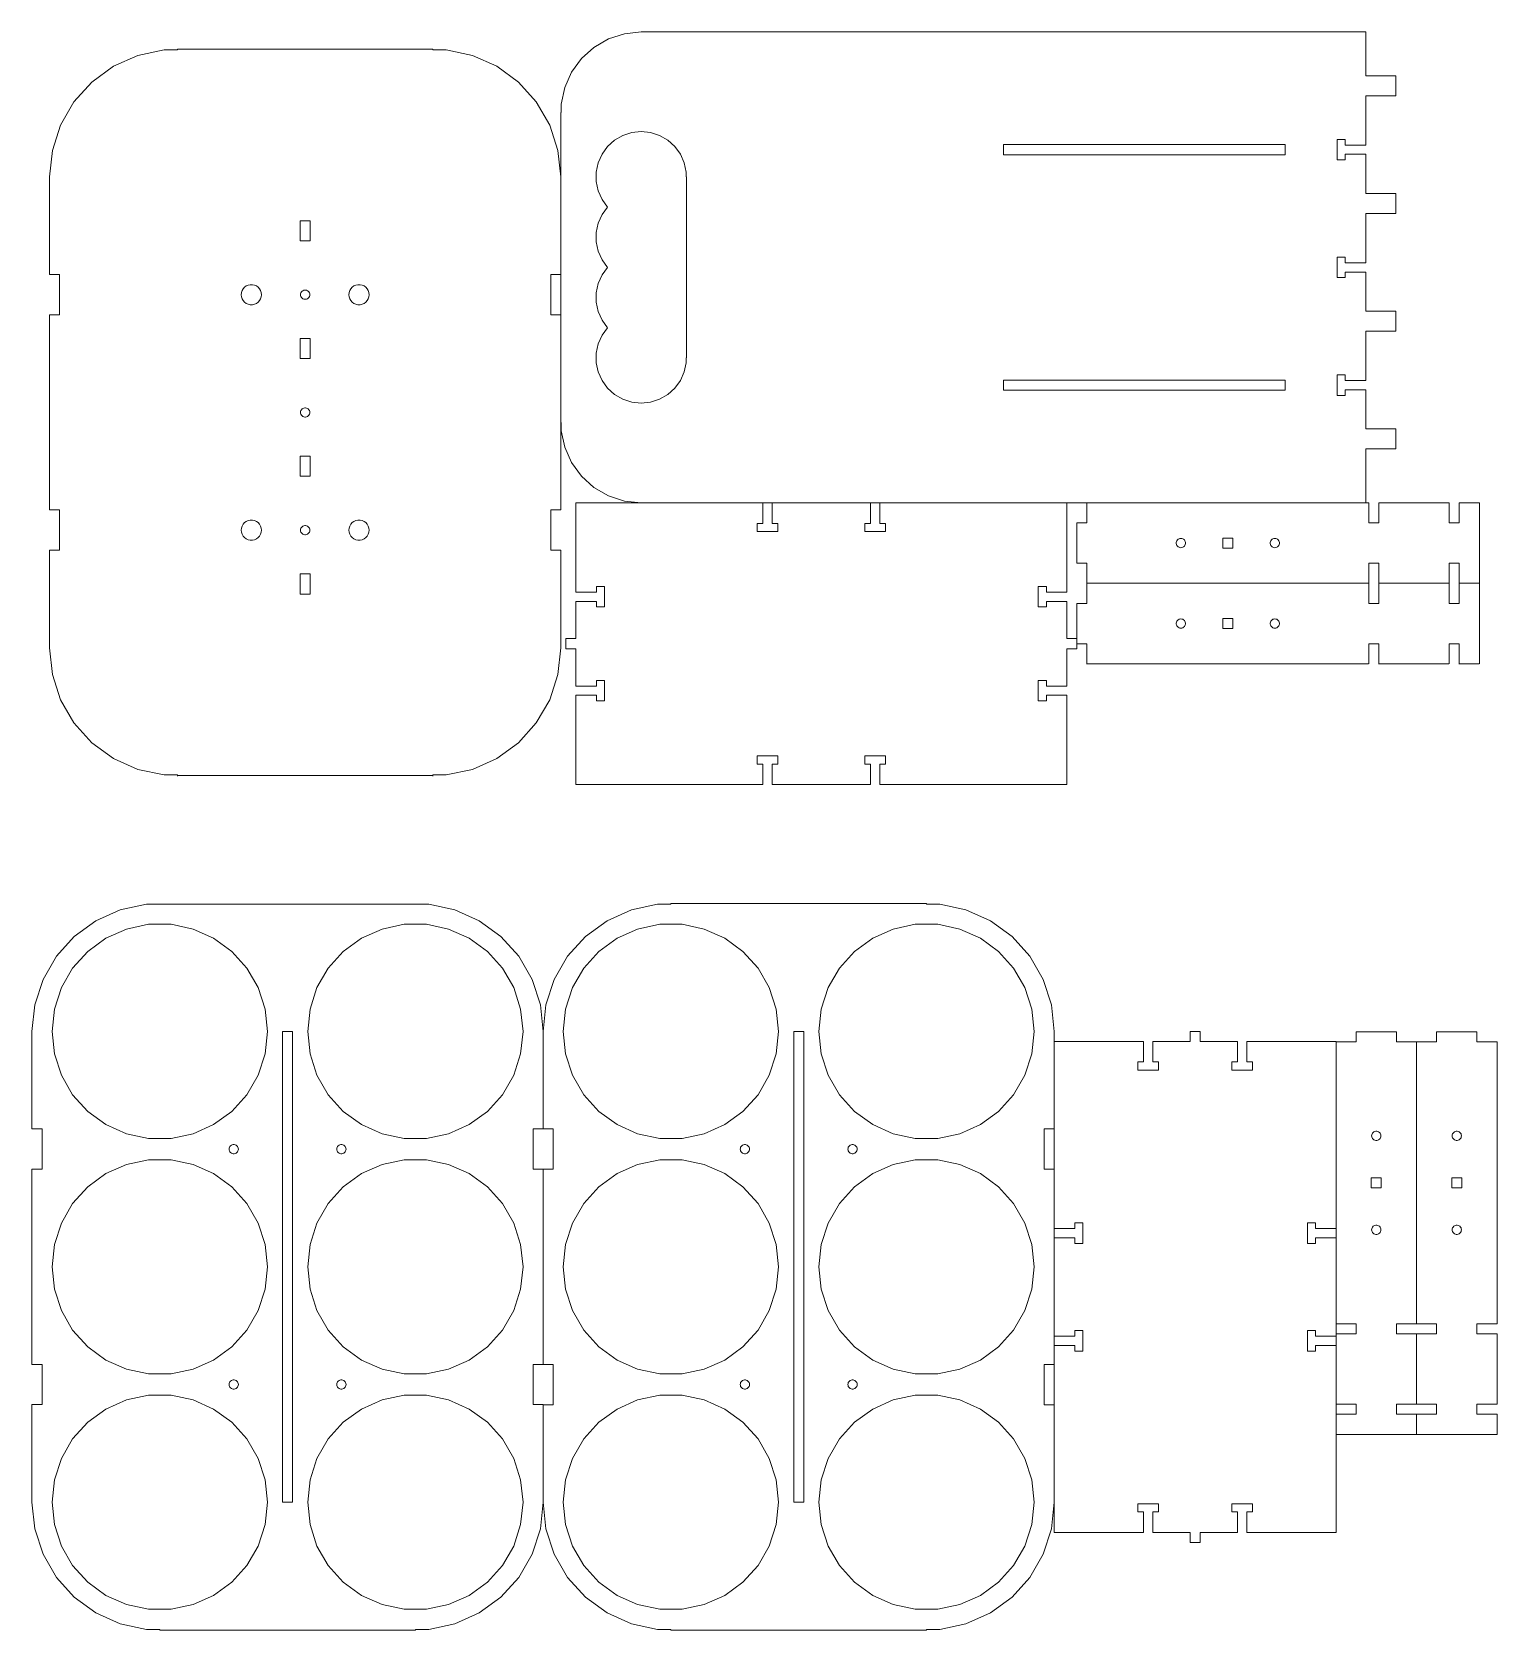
# Model space of a CAD drawing. Header units: centimetres. Extents: x -21.9 to 35.9, y -34.3 to 28.8.
import ezdxf

# ---------------------------------------------------------------- set-up
doc = ezdxf.new("R2010")
doc.units = ezdxf.units.CM
doc.header["$MEASUREMENT"] = 0
doc.layers.add('layer 1', color=7, linetype='Continuous')

msp = doc.modelspace()

# ---------------------------------------------------------------- linework, layer by layer
at = {"layer": 'layer 1', "color": 250, "lineweight": 9}
for points in [[(0.24847, 28.15102), (0.24847, 28.15102), (0.82332, 28.48293), (0.82332, 28.48293)], [(0.82332, 28.48293), (0.82332, 28.48293), (1.4546, 28.68807), (1.4546, 28.68807)], [(1.4546, 28.68807), (1.4546, 28.68807), (2.11475, 28.75744), (2.11475, 28.75744)], [(2.11475, 28.75744), (2.11475, 28.75744), (30.68975, 28.75744), (30.68975, 28.75744)], [(30.68975, 28.75744), (30.68975, 28.75744), (30.68975, 27.03104), (30.68975, 27.03104)], [(-18.7014, 27.40239), (-18.7014, 27.40239), (-17.73879, 27.83098), (-17.73879, 27.83098)], [(-17.73879, 27.83098), (-17.73879, 27.83098), (-16.70811, 28.05005), (-16.70811, 28.05005)], [(-16.70811, 28.05005), (-16.70811, 28.05005), (-16.18125, 28.05005), (-16.18125, 28.05005)], [(-16.18125, 28.05005), (-16.18125, 28.05005), (-16.18125, 28.07764), (-16.18125, 28.07764)], [(-16.18125, 28.07764), (-16.18125, 28.07764), (-6.10062, 28.07764), (-6.10062, 28.07764)], [(-6.10062, 28.07764), (-6.10062, 28.07764), (-6.10062, 28.05005), (-6.10062, 28.05005)], [(-6.10062, 28.05005), (-6.10062, 28.05005), (-5.57376, 28.05005), (-5.57376, 28.05005)], [(-5.57376, 28.05005), (-5.57376, 28.05005), (-4.54309, 27.83098), (-4.54309, 27.83098)], [(-4.54309, 27.83098), (-4.54309, 27.83098), (-3.58048, 27.40239), (-3.58048, 27.40239)], [(-0.24473, 27.70688), (-0.24473, 27.70688), (0.24847, 28.15102), (0.24847, 28.15102)], [(-19.55387, 26.78303), (-19.55387, 26.78303), (-18.7014, 27.40239), (-18.7014, 27.40239)], [(-3.58048, 27.40239), (-3.58048, 27.40239), (-2.72796, 26.78303), (-2.72796, 26.78303)], [(-0.90488, 26.56352), (-0.90488, 26.56352), (-0.63493, 27.16994), (-0.63493, 27.16994)], [(-0.63493, 27.16994), (-0.63493, 27.16994), (-0.2448, 27.70688), (-0.2448, 27.70688)], [(-20.25895, 25.99996), (-20.25895, 25.99996), (-19.55387, 26.78303), (-19.55387, 26.78303)], [(-2.72796, 26.78303), (-2.72796, 26.78303), (-2.02288, 25.99996), (-2.02288, 25.99996)], [(-1.04289, 25.91427), (-1.04289, 25.91427), (-0.90488, 26.56352), (-0.90488, 26.56352)], [(30.68975, 27.03104), (30.68975, 27.03104), (31.88037, 27.03104), (31.88037, 27.03104)], [(31.88037, 27.03104), (31.88037, 27.03104), (31.88037, 26.23727), (31.88037, 26.23727)], [(-20.78581, 25.0874), (-20.78581, 25.0874), (-20.25895, 25.99996), (-20.25895, 25.99996)], [(-2.02288, 25.99996), (-2.02288, 25.99996), (-1.49606, 25.0874), (-1.49606, 25.0874)], [(-1.04289, 25.58242), (-1.04289, 25.58242), (-1.04289, 25.91427), (-1.04289, 25.91427)], [(31.88037, 26.23727), (31.88037, 26.23727), (30.68975, 26.23727), (30.68975, 26.23727)], [(30.68975, 26.23727), (30.68975, 26.23727), (30.68975, 24.29651), (30.68975, 24.29651)], [(-1.06033, 23.03732), (-1.06033, 23.03732), (-1.06033, 25.58242), (-1.06033, 25.58242)], [(-1.06025, 25.58242), (-1.06025, 25.58242), (-1.04289, 25.58242), (-1.04289, 25.58242)], [(-21.11142, 24.08527), (-21.11142, 24.08527), (-20.78581, 25.0874), (-20.78581, 25.0874)], [(-1.49606, 25.0874), (-1.49606, 25.0874), (-1.17043, 24.08527), (-1.17043, 24.08527)], [(1.06496, 24.48731), (1.06496, 24.48731), (1.38832, 24.67396), (1.38832, 24.67396)], [(1.38832, 24.67396), (1.38832, 24.67396), (1.74343, 24.78931), (1.74343, 24.78931)], [(1.74343, 24.78931), (1.74343, 24.78931), (2.11475, 24.82836), (2.11475, 24.82836)], [(2.11475, 24.82836), (2.11475, 24.82836), (2.48606, 24.78931), (2.48606, 24.78931)], [(2.48606, 24.78931), (2.48606, 24.78931), (2.84111, 24.67396), (2.84111, 24.67396)], [(2.84111, 24.67396), (2.84111, 24.67396), (3.16446, 24.48723), (3.16446, 24.48723)], [(-21.22156, 23.03732), (-21.22156, 23.03732), (-21.11142, 24.08527), (-21.11142, 24.08527)], [(-1.17043, 24.08527), (-1.17043, 24.08527), (-1.06025, 23.03732), (-1.06025, 23.03732)], [(0.56804, 23.93539), (0.56804, 23.93539), (0.78749, 24.23747), (0.78749, 24.23747)], [(0.78749, 24.23747), (0.78749, 24.23747), (1.06496, 24.48731), (1.06496, 24.48731)], [(3.16446, 24.48731), (3.16446, 24.48731), (3.44194, 24.23747), (3.44194, 24.23747)], [(3.44194, 24.23747), (3.44194, 24.23747), (3.66139, 23.93539), (3.66139, 23.93539)], [(16.40225, 23.91555), (16.40225, 23.91555), (16.40225, 24.31242), (16.40225, 24.31242)], [(16.40225, 24.31242), (16.40225, 24.31242), (27.51475, 24.31242), (27.51475, 24.31242)], [(27.51475, 24.31242), (27.51475, 24.31242), (27.51475, 23.91555), (27.51475, 23.91555)], [(29.88008, 24.5188), (29.88008, 24.5188), (29.56258, 24.5188), (29.56258, 24.5188)], [(29.56258, 24.5188), (29.56258, 24.5188), (29.56258, 23.70919), (29.56258, 23.70919)], [(29.88008, 24.29651), (29.88008, 24.29651), (29.88008, 24.5188), (29.88008, 24.5188)], [(30.68975, 24.29651), (30.68975, 24.29651), (29.88008, 24.29651), (29.88008, 24.29651)], [(0.33859, 23.22909), (0.33859, 23.22909), (0.41617, 23.59434), (0.41617, 23.59434)], [(0.41617, 23.59434), (0.41617, 23.59434), (0.56804, 23.93539), (0.56804, 23.93539)], [(3.66139, 23.93539), (3.66139, 23.93539), (3.81325, 23.59434), (3.81325, 23.59434)], [(3.81325, 23.59434), (3.81325, 23.59434), (3.8909, 23.22909), (3.8909, 23.22909)], [(27.51475, 23.91555), (27.51475, 23.91555), (16.40225, 23.91555), (16.40225, 23.91555)], [(29.56258, 23.70919), (29.56258, 23.70919), (29.88008, 23.70919), (29.88008, 23.70919)], [(29.88008, 23.70919), (29.88008, 23.70919), (29.88008, 23.9314), (29.88008, 23.9314)], [(29.88008, 23.9314), (29.88008, 23.9314), (30.68975, 23.9314), (30.68975, 23.9314)], [(30.68975, 23.9314), (30.68975, 23.9314), (30.68975, 22.38758), (30.68975, 22.38758)], [(-21.22156, 19.18764), (-21.22156, 19.18764), (-21.22156, 23.03732), (-21.22156, 23.03732)], [(-1.06025, 23.03732), (-1.06025, 23.03732), (-1.06025, 19.18764), (-1.06025, 19.18764)], [(0.33859, 22.85571), (0.33859, 22.85571), (0.33859, 23.22909), (0.33859, 23.22909)], [(0.41617, 22.49053), (0.41617, 22.49053), (0.33859, 22.85571), (0.33859, 22.85571)], [(3.8909, 23.22909), (3.8909, 23.22909), (3.8909, 23.04242), (3.8909, 23.04242)], [(3.8909, 23.04242), (3.8909, 23.04242), (3.90069, 23.04242), (3.90069, 23.04242)], [(3.90069, 23.04242), (3.90069, 23.04242), (3.90069, 15.89867), (3.90069, 15.89867)], [(0.56804, 22.14945), (0.56804, 22.14945), (0.41617, 22.49053), (0.41617, 22.49053)], [(0.78432, 21.8518), (0.78432, 21.8518), (0.56804, 22.14945), (0.56804, 22.14945)], [(30.68975, 22.38758), (30.68975, 22.38758), (31.88037, 22.38758), (31.88037, 22.38758)], [(31.88037, 22.38758), (31.88037, 22.38758), (31.88037, 21.59383), (31.88037, 21.59383)], [(0.41617, 21.21309), (0.41617, 21.21309), (0.56804, 21.55414), (0.56804, 21.55414)], [(0.56804, 21.55414), (0.56804, 21.55414), (0.78432, 21.8518), (0.78432, 21.8518)], [(31.88037, 21.59383), (31.88037, 21.59383), (30.68975, 21.59383), (30.68975, 21.59383)], [(30.68975, 21.59383), (30.68975, 21.59383), (30.68975, 19.65307), (30.68975, 19.65307)], [(-11.33937, 20.51717), (-11.33937, 20.51717), (-11.33937, 21.31092), (-11.33937, 21.31092)], [(-11.33937, 21.31092), (-11.33937, 21.31092), (-10.9425, 21.31092), (-10.9425, 21.31092)], [(-10.9425, 21.31092), (-10.9425, 21.31092), (-10.9425, 20.51717), (-10.9425, 20.51717)], [(0.33859, 20.84784), (0.33859, 20.84784), (0.41617, 21.21309), (0.41617, 21.21309)], [(0.33859, 20.47446), (0.33859, 20.47446), (0.33859, 20.84784), (0.33859, 20.84784)], [(-10.9425, 20.51717), (-10.9425, 20.51717), (-11.33937, 20.51717), (-11.33937, 20.51717)], [(0.41617, 20.10928), (0.41617, 20.10928), (0.33859, 20.47446), (0.33859, 20.47446)], [(0.56804, 19.7682), (0.56804, 19.7682), (0.41617, 20.10928), (0.41617, 20.10928)], [(0.78432, 19.47055), (0.78432, 19.47055), (0.56804, 19.7682), (0.56804, 19.7682)], [(29.88008, 19.87536), (29.88008, 19.87536), (29.56258, 19.87536), (29.56258, 19.87536)], [(29.56258, 19.87536), (29.56258, 19.87536), (29.56258, 19.06576), (29.56258, 19.06576)], [(29.88008, 19.65307), (29.88008, 19.65307), (29.88008, 19.87536), (29.88008, 19.87536)], [(30.68975, 19.65307), (30.68975, 19.65307), (29.88008, 19.65307), (29.88008, 19.65307)], [(-20.82469, 19.18764), (-20.82469, 19.18764), (-21.22156, 19.18764), (-21.22156, 19.18764)], [(-20.82469, 17.60014), (-20.82469, 17.60014), (-20.82469, 19.18764), (-20.82469, 19.18764)], [(-1.06025, 19.18764), (-1.06025, 19.18764), (-1.45713, 19.18764), (-1.45713, 19.18764)], [(-1.45713, 19.18764), (-1.45713, 19.18764), (-1.45713, 17.60014), (-1.45713, 17.60014)], [(-1.06025, 17.60014), (-1.06025, 17.60014), (-1.06025, 19.18764), (-1.06025, 19.18764)], [(0.41617, 18.83184), (0.41617, 18.83184), (0.56804, 19.17289), (0.56804, 19.17289)], [(0.56804, 19.17289), (0.56804, 19.17289), (0.78432, 19.47055), (0.78432, 19.47055)], [(29.56258, 19.06576), (29.56258, 19.06576), (29.88008, 19.06576), (29.88008, 19.06576)], [(29.88008, 19.06576), (29.88008, 19.06576), (29.88008, 19.28797), (29.88008, 19.28797)], [(29.88008, 19.28797), (29.88008, 19.28797), (30.68975, 19.28797), (30.68975, 19.28797)], [(30.68975, 19.28797), (30.68975, 19.28797), (30.68975, 17.74414), (30.68975, 17.74414)], [(-13.66109, 18.39389), (-13.66109, 18.39389), (-13.65241, 18.4764), (-13.65241, 18.4764)], [(-13.65241, 18.31138), (-13.65241, 18.31138), (-13.66109, 18.39389), (-13.66109, 18.39389)], [(-13.65241, 18.4764), (-13.65241, 18.4764), (-13.62678, 18.55532), (-13.62678, 18.55532)], [(-13.62678, 18.23248), (-13.62678, 18.23248), (-13.65241, 18.31138), (-13.65241, 18.31138)], [(-13.62678, 18.55532), (-13.62678, 18.55532), (-13.5853, 18.62719), (-13.5853, 18.62719)], [(-13.5853, 18.62719), (-13.5853, 18.62719), (-13.52978, 18.68882), (-13.52978, 18.68882)], [(-13.52978, 18.68882), (-13.52978, 18.68882), (-13.46265, 18.7376), (-13.46265, 18.7376)], [(-13.46265, 18.7376), (-13.46265, 18.7376), (-13.38686, 18.77133), (-13.38686, 18.77133)], [(-13.38686, 18.77133), (-13.38686, 18.77133), (-13.3057, 18.7886), (-13.3057, 18.7886)], [(-13.3057, 18.7886), (-13.3057, 18.7886), (-13.22274, 18.7886), (-13.22274, 18.7886)], [(-13.22274, 18.7886), (-13.22274, 18.7886), (-13.14157, 18.77133), (-13.14157, 18.77133)], [(-13.14157, 18.77133), (-13.14157, 18.77133), (-13.06578, 18.7376), (-13.06578, 18.7376)], [(-13.06578, 18.7376), (-13.06578, 18.7376), (-12.99865, 18.68882), (-12.99865, 18.68882)], [(-12.99865, 18.68882), (-12.99865, 18.68882), (-12.94313, 18.62719), (-12.94313, 18.62719)], [(-12.94313, 18.62719), (-12.94313, 18.62719), (-12.90165, 18.55532), (-12.90165, 18.55532)], [(-12.90165, 18.55532), (-12.90165, 18.55532), (-12.87602, 18.4764), (-12.87602, 18.4764)], [(-12.87602, 18.31138), (-12.87602, 18.31138), (-12.90165, 18.23248), (-12.90165, 18.23248)], [(-12.87602, 18.4764), (-12.87602, 18.4764), (-12.86734, 18.39389), (-12.86734, 18.39389)], [(-12.86734, 18.39389), (-12.86734, 18.39389), (-12.87602, 18.31138), (-12.87602, 18.31138)], [(-11.32349, 18.39389), (-11.32349, 18.39389), (-11.31951, 18.43187), (-11.31951, 18.43187)], [(-11.31951, 18.35595), (-11.31951, 18.35595), (-11.32349, 18.39389), (-11.32349, 18.39389)], [(-11.31951, 18.43187), (-11.31951, 18.43187), (-11.30771, 18.46816), (-11.30771, 18.46816)], [(-11.30771, 18.31965), (-11.30771, 18.31965), (-11.31951, 18.35595), (-11.31951, 18.35595)], [(-11.30771, 18.46816), (-11.30771, 18.46816), (-11.28862, 18.50122), (-11.28862, 18.50122)], [(-11.28862, 18.28657), (-11.28862, 18.28657), (-11.30771, 18.31965), (-11.30771, 18.31965)], [(-11.28862, 18.50122), (-11.28862, 18.50122), (-11.2631, 18.52956), (-11.2631, 18.52956)], [(-11.2631, 18.25823), (-11.2631, 18.25823), (-11.28862, 18.28657), (-11.28862, 18.28657)], [(-11.2631, 18.52956), (-11.2631, 18.52956), (-11.23221, 18.552), (-11.23221, 18.552)], [(-11.23221, 18.552), (-11.23221, 18.552), (-11.19735, 18.56754), (-11.19735, 18.56754)], [(-11.19735, 18.56754), (-11.19735, 18.56754), (-11.16002, 18.57546), (-11.16002, 18.57546)], [(-11.16002, 18.57546), (-11.16002, 18.57546), (-11.12185, 18.57546), (-11.12185, 18.57546)], [(-11.12185, 18.57546), (-11.12185, 18.57546), (-11.08452, 18.56754), (-11.08452, 18.56754)], [(-11.08452, 18.56754), (-11.08452, 18.56754), (-11.04966, 18.552), (-11.04966, 18.552)], [(-11.04966, 18.552), (-11.04966, 18.552), (-11.01877, 18.52956), (-11.01877, 18.52956)], [(-11.01877, 18.52956), (-11.01877, 18.52956), (-10.99324, 18.50122), (-10.99324, 18.50122)], [(-10.99324, 18.28657), (-10.99324, 18.28657), (-11.01877, 18.25823), (-11.01877, 18.25823)], [(-10.99324, 18.50122), (-10.99324, 18.50122), (-10.97415, 18.46816), (-10.97415, 18.46816)], [(-10.97415, 18.31965), (-10.97415, 18.31965), (-10.99324, 18.28657), (-10.99324, 18.28657)], [(-10.97415, 18.46816), (-10.97415, 18.46816), (-10.96236, 18.43187), (-10.96236, 18.43187)], [(-10.96236, 18.35595), (-10.96236, 18.35595), (-10.97415, 18.31965), (-10.97415, 18.31965)], [(-10.96236, 18.43187), (-10.96236, 18.43187), (-10.95838, 18.39389), (-10.95838, 18.39389)], [(-10.95838, 18.39389), (-10.95838, 18.39389), (-10.96236, 18.35595), (-10.96236, 18.35595)], [(-9.41453, 18.39389), (-9.41453, 18.39389), (-9.40585, 18.4764), (-9.40585, 18.4764)], [(-9.40585, 18.31138), (-9.40585, 18.31138), (-9.41453, 18.39389), (-9.41453, 18.39389)], [(-9.40585, 18.4764), (-9.40585, 18.4764), (-9.38021, 18.55532), (-9.38021, 18.55532)], [(-9.38021, 18.23248), (-9.38021, 18.23248), (-9.40585, 18.31138), (-9.40585, 18.31138)], [(-9.38021, 18.55532), (-9.38021, 18.55532), (-9.33873, 18.62719), (-9.33873, 18.62719)], [(-9.33873, 18.62719), (-9.33873, 18.62719), (-9.28322, 18.68882), (-9.28322, 18.68882)], [(-9.28322, 18.68882), (-9.28322, 18.68882), (-9.21609, 18.7376), (-9.21609, 18.7376)], [(-9.21609, 18.7376), (-9.21609, 18.7376), (-9.1403, 18.77133), (-9.1403, 18.77133)], [(-9.1403, 18.77133), (-9.1403, 18.77133), (-9.05913, 18.7886), (-9.05913, 18.7886)], [(-9.05913, 18.7886), (-9.05913, 18.7886), (-8.97617, 18.7886), (-8.97617, 18.7886)], [(-8.97617, 18.7886), (-8.97617, 18.7886), (-8.89501, 18.77133), (-8.89501, 18.77133)], [(-8.89501, 18.77133), (-8.89501, 18.77133), (-8.81921, 18.7376), (-8.81921, 18.7376)], [(-8.81921, 18.7376), (-8.81921, 18.7376), (-8.75208, 18.68882), (-8.75208, 18.68882)], [(-8.75208, 18.68882), (-8.75208, 18.68882), (-8.69657, 18.62719), (-8.69657, 18.62719)], [(-8.69657, 18.62719), (-8.69657, 18.62719), (-8.65509, 18.55532), (-8.65509, 18.55532)], [(-8.65509, 18.55532), (-8.65509, 18.55532), (-8.62946, 18.4764), (-8.62946, 18.4764)], [(-8.62946, 18.31138), (-8.62946, 18.31138), (-8.65509, 18.23248), (-8.65509, 18.23248)], [(-8.62946, 18.4764), (-8.62946, 18.4764), (-8.62078, 18.39389), (-8.62078, 18.39389)], [(-8.62078, 18.39389), (-8.62078, 18.39389), (-8.62946, 18.31138), (-8.62946, 18.31138)], [(0.33859, 18.46659), (0.33859, 18.46659), (0.41617, 18.83184), (0.41617, 18.83184)], [(0.33859, 18.09321), (0.33859, 18.09321), (0.33859, 18.46659), (0.33859, 18.46659)], [(-13.5853, 18.16062), (-13.5853, 18.16062), (-13.62678, 18.23248), (-13.62678, 18.23248)], [(-13.52978, 18.09897), (-13.52978, 18.09897), (-13.5853, 18.16062), (-13.5853, 18.16062)], [(-13.46265, 18.05019), (-13.46265, 18.05019), (-13.52978, 18.09897), (-13.52978, 18.09897)], [(-13.38686, 18.01646), (-13.38686, 18.01646), (-13.46265, 18.05019), (-13.46265, 18.05019)], [(-13.3057, 17.99919), (-13.3057, 17.99919), (-13.38686, 18.01646), (-13.38686, 18.01646)], [(-13.22274, 17.99919), (-13.22274, 17.99919), (-13.3057, 17.99919), (-13.3057, 17.99919)], [(-13.14157, 18.01646), (-13.14157, 18.01646), (-13.22274, 17.99919), (-13.22274, 17.99919)], [(-13.06578, 18.05019), (-13.06578, 18.05019), (-13.14157, 18.01646), (-13.14157, 18.01646)], [(-12.99865, 18.09897), (-12.99865, 18.09897), (-13.06578, 18.05019), (-13.06578, 18.05019)], [(-12.94313, 18.16062), (-12.94313, 18.16062), (-12.99865, 18.09897), (-12.99865, 18.09897)], [(-12.90165, 18.23248), (-12.90165, 18.23248), (-12.94313, 18.16062), (-12.94313, 18.16062)], [(-11.23221, 18.23579), (-11.23221, 18.23579), (-11.2631, 18.25823), (-11.2631, 18.25823)], [(-11.19735, 18.22025), (-11.19735, 18.22025), (-11.23221, 18.23579), (-11.23221, 18.23579)], [(-11.16002, 18.21234), (-11.16002, 18.21234), (-11.19735, 18.22025), (-11.19735, 18.22025)], [(-11.12185, 18.21234), (-11.12185, 18.21234), (-11.16002, 18.21234), (-11.16002, 18.21234)], [(-11.08452, 18.22025), (-11.08452, 18.22025), (-11.12185, 18.21234), (-11.12185, 18.21234)], [(-11.04966, 18.23579), (-11.04966, 18.23579), (-11.08452, 18.22025), (-11.08452, 18.22025)], [(-11.01877, 18.25823), (-11.01877, 18.25823), (-11.04966, 18.23579), (-11.04966, 18.23579)], [(-9.33873, 18.16062), (-9.33873, 18.16062), (-9.38021, 18.23248), (-9.38021, 18.23248)], [(-9.28322, 18.09897), (-9.28322, 18.09897), (-9.33873, 18.16062), (-9.33873, 18.16062)], [(-9.21609, 18.05019), (-9.21609, 18.05019), (-9.28322, 18.09897), (-9.28322, 18.09897)], [(-9.1403, 18.01646), (-9.1403, 18.01646), (-9.21609, 18.05019), (-9.21609, 18.05019)], [(-9.05913, 17.99919), (-9.05913, 17.99919), (-9.1403, 18.01646), (-9.1403, 18.01646)], [(-8.97617, 17.99919), (-8.97617, 17.99919), (-9.05913, 17.99919), (-9.05913, 17.99919)], [(-8.89501, 18.01646), (-8.89501, 18.01646), (-8.97617, 17.99919), (-8.97617, 17.99919)], [(-8.81921, 18.05019), (-8.81921, 18.05019), (-8.89501, 18.01646), (-8.89501, 18.01646)], [(-8.75208, 18.09897), (-8.75208, 18.09897), (-8.81921, 18.05019), (-8.81921, 18.05019)], [(-8.69657, 18.16062), (-8.69657, 18.16062), (-8.75208, 18.09897), (-8.75208, 18.09897)], [(-8.65509, 18.23248), (-8.65509, 18.23248), (-8.69657, 18.16062), (-8.69657, 18.16062)], [(0.41617, 17.72803), (0.41617, 17.72803), (0.33859, 18.09321), (0.33859, 18.09321)], [(0.56804, 17.38695), (0.56804, 17.38695), (0.41617, 17.72803), (0.41617, 17.72803)], [(30.68975, 17.74414), (30.68975, 17.74414), (31.88037, 17.74414), (31.88037, 17.74414)], [(31.88037, 17.74414), (31.88037, 17.74414), (31.88037, 16.95039), (31.88037, 16.95039)], [(-21.22156, 9.90076), (-21.22156, 9.90076), (-21.22156, 17.60014), (-21.22156, 17.60014)], [(-21.22156, 17.60014), (-21.22156, 17.60014), (-20.82469, 17.60014), (-20.82469, 17.60014)], [(-1.45713, 17.60014), (-1.45713, 17.60014), (-1.06025, 17.60014), (-1.06025, 17.60014)], [(-1.06025, 17.60014), (-1.06025, 17.60014), (-1.06025, 9.90076), (-1.06025, 9.90076)], [(0.78432, 17.0893), (0.78432, 17.0893), (0.56804, 17.38695), (0.56804, 17.38695)], [(0.56804, 16.79164), (0.56804, 16.79164), (0.78432, 17.0893), (0.78432, 17.0893)], [(-11.33937, 15.87373), (-11.33937, 15.87373), (-11.33937, 16.66748), (-11.33937, 16.66748)], [(-11.33937, 16.66748), (-11.33937, 16.66748), (-10.9425, 16.66748), (-10.9425, 16.66748)], [(-10.9425, 16.66748), (-10.9425, 16.66748), (-10.9425, 15.87373), (-10.9425, 15.87373)], [(0.33859, 16.08534), (0.33859, 16.08534), (0.41617, 16.45059), (0.41617, 16.45059)], [(0.41617, 16.45059), (0.41617, 16.45059), (0.56804, 16.79164), (0.56804, 16.79164)], [(31.88037, 16.95039), (31.88037, 16.95039), (30.68975, 16.95039), (30.68975, 16.95039)], [(30.68975, 16.95039), (30.68975, 16.95039), (30.68975, 15.00963), (30.68975, 15.00963)], [(-10.9425, 15.87373), (-10.9425, 15.87373), (-11.33937, 15.87373), (-11.33937, 15.87373)], [(0.33859, 15.71196), (0.33859, 15.71196), (0.33859, 16.08534), (0.33859, 16.08534)], [(3.90069, 15.89867), (3.90069, 15.89867), (3.8909, 15.89867), (3.8909, 15.89867)], [(3.8909, 15.89867), (3.8909, 15.89867), (3.8909, 15.71196), (3.8909, 15.71196)], [(0.41617, 15.34678), (0.41617, 15.34678), (0.33859, 15.71196), (0.33859, 15.71196)], [(0.56804, 15.0057), (0.56804, 15.0057), (0.41617, 15.34678), (0.41617, 15.34678)], [(3.81325, 15.34678), (3.81325, 15.34678), (3.66139, 15.0057), (3.66139, 15.0057)], [(3.8909, 15.71196), (3.8909, 15.71196), (3.81325, 15.34678), (3.81325, 15.34678)], [(29.88008, 15.23192), (29.88008, 15.23192), (29.56258, 15.23192), (29.56258, 15.23192)], [(29.56258, 15.23192), (29.56258, 15.23192), (29.56258, 14.42232), (29.56258, 14.42232)], [(29.88008, 15.00963), (29.88008, 15.00963), (29.88008, 15.23192), (29.88008, 15.23192)], [(0.78749, 14.70364), (0.78749, 14.70364), (0.56804, 15.0057), (0.56804, 15.0057)], [(1.06496, 14.45381), (1.06496, 14.45381), (0.78749, 14.70364), (0.78749, 14.70364)], [(3.44194, 14.70364), (3.44194, 14.70364), (3.16446, 14.45381), (3.16446, 14.45381)], [(3.66139, 15.0057), (3.66139, 15.0057), (3.44194, 14.70364), (3.44194, 14.70364)], [(16.40225, 14.62867), (16.40225, 14.62867), (16.40225, 15.02555), (16.40225, 15.02555)], [(16.40225, 15.02555), (16.40225, 15.02555), (27.51475, 15.02555), (27.51475, 15.02555)], [(27.51475, 14.62867), (27.51475, 14.62867), (16.40225, 14.62867), (16.40225, 14.62867)], [(27.51475, 15.02555), (27.51475, 15.02555), (27.51475, 14.62867), (27.51475, 14.62867)], [(30.68975, 15.00963), (30.68975, 15.00963), (29.88008, 15.00963), (29.88008, 15.00963)], [(29.88008, 14.42232), (29.88008, 14.42232), (29.88008, 14.64453), (29.88008, 14.64453)], [(29.88008, 14.64453), (29.88008, 14.64453), (30.68975, 14.64453), (30.68975, 14.64453)], [(30.68975, 14.64453), (30.68975, 14.64453), (30.68975, 13.1007), (30.68975, 13.1007)], [(-11.28862, 13.85778), (-11.28862, 13.85778), (-11.2631, 13.88612), (-11.2631, 13.88612)], [(-11.2631, 13.88612), (-11.2631, 13.88612), (-11.23221, 13.90856), (-11.23221, 13.90856)], [(-11.23221, 13.90856), (-11.23221, 13.90856), (-11.19735, 13.9241), (-11.19735, 13.9241)], [(-11.19735, 13.9241), (-11.19735, 13.9241), (-11.16002, 13.93202), (-11.16002, 13.93202)], [(-11.16002, 13.93202), (-11.16002, 13.93202), (-11.12185, 13.93202), (-11.12185, 13.93202)], [(-11.12185, 13.93202), (-11.12185, 13.93202), (-11.08452, 13.9241), (-11.08452, 13.9241)], [(-11.08452, 13.9241), (-11.08452, 13.9241), (-11.04966, 13.90856), (-11.04966, 13.90856)], [(-11.04966, 13.90856), (-11.04966, 13.90856), (-11.01877, 13.88612), (-11.01877, 13.88612)], [(-11.01877, 13.88612), (-11.01877, 13.88612), (-10.99324, 13.85778), (-10.99324, 13.85778)], [(1.38832, 14.26716), (1.38832, 14.26716), (1.06496, 14.45381), (1.06496, 14.45381)], [(1.74343, 14.15175), (1.74343, 14.15175), (1.38832, 14.26716), (1.38832, 14.26716)], [(2.11475, 14.11274), (2.11475, 14.11274), (1.74343, 14.15175), (1.74343, 14.15175)], [(2.48606, 14.15175), (2.48606, 14.15175), (2.11475, 14.11274), (2.11475, 14.11274)], [(2.84111, 14.26716), (2.84111, 14.26716), (2.48606, 14.15175), (2.48606, 14.15175)], [(3.16446, 14.45381), (3.16446, 14.45381), (2.84111, 14.26716), (2.84111, 14.26716)], [(29.56258, 14.42232), (29.56258, 14.42232), (29.88008, 14.42232), (29.88008, 14.42232)], [(-11.32349, 13.75045), (-11.32349, 13.75045), (-11.31951, 13.78843), (-11.31951, 13.78843)], [(-11.31951, 13.71251), (-11.31951, 13.71251), (-11.32349, 13.75045), (-11.32349, 13.75045)], [(-11.31951, 13.78843), (-11.31951, 13.78843), (-11.30771, 13.82472), (-11.30771, 13.82472)], [(-11.30771, 13.67621), (-11.30771, 13.67621), (-11.31951, 13.71251), (-11.31951, 13.71251)], [(-11.30771, 13.82472), (-11.30771, 13.82472), (-11.28862, 13.85778), (-11.28862, 13.85778)], [(-11.28862, 13.64313), (-11.28862, 13.64313), (-11.30771, 13.67621), (-11.30771, 13.67621)], [(-11.2631, 13.6148), (-11.2631, 13.6148), (-11.28862, 13.64313), (-11.28862, 13.64313)], [(-11.23221, 13.59235), (-11.23221, 13.59235), (-11.2631, 13.6148), (-11.2631, 13.6148)], [(-11.19735, 13.57682), (-11.19735, 13.57682), (-11.23221, 13.59235), (-11.23221, 13.59235)], [(-11.16002, 13.5689), (-11.16002, 13.5689), (-11.19735, 13.57682), (-11.19735, 13.57682)], [(-11.12185, 13.5689), (-11.12185, 13.5689), (-11.16002, 13.5689), (-11.16002, 13.5689)], [(-11.08452, 13.57682), (-11.08452, 13.57682), (-11.12185, 13.5689), (-11.12185, 13.5689)], [(-11.04966, 13.59235), (-11.04966, 13.59235), (-11.08452, 13.57682), (-11.08452, 13.57682)], [(-11.01877, 13.6148), (-11.01877, 13.6148), (-11.04966, 13.59235), (-11.04966, 13.59235)], [(-10.99324, 13.64313), (-10.99324, 13.64313), (-11.01877, 13.6148), (-11.01877, 13.6148)], [(-10.99324, 13.85778), (-10.99324, 13.85778), (-10.97415, 13.82472), (-10.97415, 13.82472)], [(-10.97415, 13.67621), (-10.97415, 13.67621), (-10.99324, 13.64313), (-10.99324, 13.64313)], [(-10.97415, 13.82472), (-10.97415, 13.82472), (-10.96236, 13.78843), (-10.96236, 13.78843)], [(-10.96236, 13.71251), (-10.96236, 13.71251), (-10.97415, 13.67621), (-10.97415, 13.67621)], [(-10.96236, 13.78843), (-10.96236, 13.78843), (-10.95838, 13.75045), (-10.95838, 13.75045)], [(-10.95838, 13.75045), (-10.95838, 13.75045), (-10.96236, 13.71251), (-10.96236, 13.71251)], [(-1.04289, 13.35867), (-1.04289, 13.35867), (-1.06025, 13.35867), (-1.06025, 13.35867)], [(-1.04289, 13.02679), (-1.04289, 13.02679), (-1.04289, 13.35867), (-1.04289, 13.35867)], [(-0.90488, 12.37752), (-0.90488, 12.37752), (-1.04289, 13.02679), (-1.04289, 13.02679)], [(30.68975, 13.1007), (30.68975, 13.1007), (31.88037, 13.1007), (31.88037, 13.1007)], [(31.88037, 13.1007), (31.88037, 13.1007), (31.88037, 12.30695), (31.88037, 12.30695)], [(-11.33937, 11.23029), (-11.33937, 11.23029), (-11.33937, 12.02404), (-11.33937, 12.02404)], [(-11.33937, 12.02404), (-11.33937, 12.02404), (-10.9425, 12.02404), (-10.9425, 12.02404)], [(-10.9425, 12.02404), (-10.9425, 12.02404), (-10.9425, 11.23029), (-10.9425, 11.23029)], [(-0.63493, 11.77117), (-0.63493, 11.77117), (-0.90488, 12.37752), (-0.90488, 12.37752)], [(31.88037, 12.30695), (31.88037, 12.30695), (30.68975, 12.30695), (30.68975, 12.30695)], [(30.68975, 12.30695), (30.68975, 12.30695), (30.68975, 10.18367), (30.68975, 10.18367)], [(-0.24473, 11.23416), (-0.24473, 11.23416), (-0.63493, 11.77117), (-0.63493, 11.77117)], [(-10.9425, 11.23029), (-10.9425, 11.23029), (-11.33937, 11.23029), (-11.33937, 11.23029)], [(0.24847, 10.79002), (0.24847, 10.79002), (-0.24473, 11.23416), (-0.24473, 11.23416)], [(0.82332, 10.45819), (0.82332, 10.45819), (0.24847, 10.79002), (0.24847, 10.79002)], [(2.11475, 10.18367), (2.11475, 10.18367), (-0.46494, 10.18367), (-0.46494, 10.18367)], [(-0.46494, 6.66206), (-0.46494, 6.66206), (-0.46494, 10.18367), (-0.46494, 10.18367)], [(1.4546, 10.25307), (1.4546, 10.25307), (0.82332, 10.45819), (0.82332, 10.45819)], [(2.11475, 10.18367), (2.11475, 10.18367), (1.4546, 10.25307), (1.4546, 10.25307)], [(30.68975, 10.18367), (30.68975, 10.18367), (2.11475, 10.18367), (2.11475, 10.18367)], [(6.91294, 10.18367), (6.91294, 10.18367), (6.91294, 9.37405), (6.91294, 9.37405)], [(7.27805, 9.37405), (7.27805, 9.37405), (7.27805, 10.18367), (7.27805, 10.18367)], [(11.15951, 10.18367), (11.15951, 10.18367), (11.15951, 9.37405), (11.15951, 9.37405)], [(11.52462, 9.37405), (11.52462, 9.37405), (11.52462, 10.18367), (11.52462, 10.18367)], [(18.90256, 10.18367), (18.90256, 10.18367), (18.90256, 6.66206), (18.90256, 6.66206)], [(19.69631, 9.38992), (19.69631, 9.38992), (19.69631, 10.18367), (19.69631, 10.18367)], [(30.68973, 10.18367), (30.68973, 10.18367), (30.80881, 10.18367), (30.80881, 10.18367)], [(30.80881, 10.18367), (30.80881, 10.18367), (30.80881, 9.38992), (30.80881, 9.38992)], [(31.20569, 9.38992), (31.20569, 9.38992), (31.20569, 10.18367), (31.20569, 10.18367)], [(31.20569, 10.18367), (31.20569, 10.18367), (33.98381, 10.18367), (33.98381, 10.18367)], [(33.98381, 10.18367), (33.98381, 10.18367), (33.98381, 9.38992), (33.98381, 9.38992)], [(34.38069, 9.38992), (34.38069, 9.38992), (34.38069, 10.18367), (34.38069, 10.18367)], [(34.38069, 10.18367), (34.38069, 10.18367), (35.17444, 10.18367), (35.17444, 10.18367)], [(35.17444, 10.18367), (35.17444, 10.18367), (35.17444, 7.00867), (35.17444, 7.00867)], [(-20.82469, 9.90076), (-20.82469, 9.90076), (-21.22156, 9.90076), (-21.22156, 9.90076)], [(-20.82469, 8.31326), (-20.82469, 8.31326), (-20.82469, 9.90076), (-20.82469, 9.90076)], [(-13.46265, 9.45072), (-13.46265, 9.45072), (-13.38686, 9.48446), (-13.38686, 9.48446)], [(-13.38686, 9.48446), (-13.38686, 9.48446), (-13.3057, 9.50172), (-13.3057, 9.50172)], [(-13.3057, 9.50172), (-13.3057, 9.50172), (-13.22274, 9.50172), (-13.22274, 9.50172)], [(-13.22274, 9.50172), (-13.22274, 9.50172), (-13.14157, 9.48446), (-13.14157, 9.48446)], [(-13.14157, 9.48446), (-13.14157, 9.48446), (-13.06578, 9.45072), (-13.06578, 9.45072)], [(-9.21609, 9.45072), (-9.21609, 9.45072), (-9.1403, 9.48446), (-9.1403, 9.48446)], [(-9.1403, 9.48446), (-9.1403, 9.48446), (-9.05913, 9.50172), (-9.05913, 9.50172)], [(-9.05913, 9.50172), (-9.05913, 9.50172), (-8.97617, 9.50172), (-8.97617, 9.50172)], [(-8.97617, 9.50172), (-8.97617, 9.50172), (-8.89501, 9.48446), (-8.89501, 9.48446)], [(-8.89501, 9.48446), (-8.89501, 9.48446), (-8.81921, 9.45072), (-8.81921, 9.45072)], [(-1.06025, 9.90076), (-1.06025, 9.90076), (-1.45713, 9.90076), (-1.45713, 9.90076)], [(-1.45713, 9.90076), (-1.45713, 9.90076), (-1.45713, 8.31326), (-1.45713, 8.31326)], [(-13.66109, 9.10701), (-13.66109, 9.10701), (-13.65241, 9.18952), (-13.65241, 9.18952)], [(-13.65241, 9.0245), (-13.65241, 9.0245), (-13.66109, 9.10701), (-13.66109, 9.10701)], [(-13.65241, 9.18952), (-13.65241, 9.18952), (-13.62678, 9.26844), (-13.62678, 9.26844)], [(-13.62678, 8.9456), (-13.62678, 8.9456), (-13.65241, 9.0245), (-13.65241, 9.0245)], [(-13.62678, 9.26844), (-13.62678, 9.26844), (-13.5853, 9.34031), (-13.5853, 9.34031)], [(-13.5853, 8.87375), (-13.5853, 8.87375), (-13.62678, 8.9456), (-13.62678, 8.9456)], [(-13.5853, 9.34031), (-13.5853, 9.34031), (-13.52978, 9.40195), (-13.52978, 9.40195)], [(-13.52978, 8.81209), (-13.52978, 8.81209), (-13.5853, 8.87375), (-13.5853, 8.87375)], [(-13.52978, 9.40195), (-13.52978, 9.40195), (-13.46265, 9.45072), (-13.46265, 9.45072)], [(-13.06578, 9.45072), (-13.06578, 9.45072), (-12.99865, 9.40195), (-12.99865, 9.40195)], [(-12.99865, 9.40195), (-12.99865, 9.40195), (-12.94313, 9.34031), (-12.94313, 9.34031)], [(-12.94313, 8.87375), (-12.94313, 8.87375), (-12.99865, 8.81209), (-12.99865, 8.81209)], [(-12.94313, 9.34031), (-12.94313, 9.34031), (-12.90165, 9.26844), (-12.90165, 9.26844)], [(-12.90165, 8.9456), (-12.90165, 8.9456), (-12.94313, 8.87375), (-12.94313, 8.87375)], [(-12.90165, 9.26844), (-12.90165, 9.26844), (-12.87602, 9.18952), (-12.87602, 9.18952)], [(-12.87602, 9.0245), (-12.87602, 9.0245), (-12.90165, 8.9456), (-12.90165, 8.9456)], [(-12.87602, 9.18952), (-12.87602, 9.18952), (-12.86734, 9.10701), (-12.86734, 9.10701)], [(-12.86734, 9.10701), (-12.86734, 9.10701), (-12.87602, 9.0245), (-12.87602, 9.0245)], [(-11.32349, 9.10701), (-11.32349, 9.10701), (-11.31951, 9.14499), (-11.31951, 9.14499)], [(-11.31951, 9.06907), (-11.31951, 9.06907), (-11.32349, 9.10701), (-11.32349, 9.10701)], [(-11.31951, 9.14499), (-11.31951, 9.14499), (-11.30771, 9.18129), (-11.30771, 9.18129)], [(-11.30771, 9.03278), (-11.30771, 9.03278), (-11.31951, 9.06907), (-11.31951, 9.06907)], [(-11.30771, 9.18129), (-11.30771, 9.18129), (-11.28862, 9.21435), (-11.28862, 9.21435)], [(-11.28862, 8.9997), (-11.28862, 8.9997), (-11.30771, 9.03278), (-11.30771, 9.03278)], [(-11.28862, 9.21435), (-11.28862, 9.21435), (-11.2631, 9.24268), (-11.2631, 9.24268)], [(-11.2631, 8.97136), (-11.2631, 8.97136), (-11.28862, 8.9997), (-11.28862, 8.9997)], [(-11.2631, 9.24268), (-11.2631, 9.24268), (-11.23221, 9.26513), (-11.23221, 9.26513)], [(-11.23221, 8.94892), (-11.23221, 8.94892), (-11.2631, 8.97136), (-11.2631, 8.97136)], [(-11.23221, 9.26513), (-11.23221, 9.26513), (-11.19735, 9.28066), (-11.19735, 9.28066)], [(-11.19735, 8.93338), (-11.19735, 8.93338), (-11.23221, 8.94892), (-11.23221, 8.94892)], [(-11.19735, 9.28066), (-11.19735, 9.28066), (-11.16002, 9.28858), (-11.16002, 9.28858)], [(-11.16002, 8.92546), (-11.16002, 8.92546), (-11.19735, 8.93338), (-11.19735, 8.93338)], [(-11.16002, 9.28858), (-11.16002, 9.28858), (-11.12185, 9.28858), (-11.12185, 9.28858)], [(-11.12185, 8.92546), (-11.12185, 8.92546), (-11.16002, 8.92546), (-11.16002, 8.92546)], [(-11.12185, 9.28858), (-11.12185, 9.28858), (-11.08452, 9.28066), (-11.08452, 9.28066)], [(-11.08452, 8.93338), (-11.08452, 8.93338), (-11.12185, 8.92546), (-11.12185, 8.92546)], [(-11.08452, 9.28066), (-11.08452, 9.28066), (-11.04966, 9.26513), (-11.04966, 9.26513)], [(-11.04966, 8.94892), (-11.04966, 8.94892), (-11.08452, 8.93338), (-11.08452, 8.93338)], [(-11.04966, 9.26513), (-11.04966, 9.26513), (-11.01877, 9.24268), (-11.01877, 9.24268)], [(-11.01877, 8.97136), (-11.01877, 8.97136), (-11.04966, 8.94892), (-11.04966, 8.94892)], [(-11.01877, 9.24268), (-11.01877, 9.24268), (-10.99324, 9.21435), (-10.99324, 9.21435)], [(-10.99324, 8.9997), (-10.99324, 8.9997), (-11.01877, 8.97136), (-11.01877, 8.97136)], [(-10.99324, 9.21435), (-10.99324, 9.21435), (-10.97415, 9.18129), (-10.97415, 9.18129)], [(-10.97415, 9.03278), (-10.97415, 9.03278), (-10.99324, 8.9997), (-10.99324, 8.9997)], [(-10.97415, 9.18129), (-10.97415, 9.18129), (-10.96236, 9.14499), (-10.96236, 9.14499)], [(-10.96236, 9.06907), (-10.96236, 9.06907), (-10.97415, 9.03278), (-10.97415, 9.03278)], [(-10.96236, 9.14499), (-10.96236, 9.14499), (-10.95838, 9.10701), (-10.95838, 9.10701)], [(-10.95838, 9.10701), (-10.95838, 9.10701), (-10.96236, 9.06907), (-10.96236, 9.06907)], [(-9.41453, 9.10701), (-9.41453, 9.10701), (-9.40585, 9.18952), (-9.40585, 9.18952)], [(-9.40585, 9.0245), (-9.40585, 9.0245), (-9.41453, 9.10701), (-9.41453, 9.10701)], [(-9.40585, 9.18952), (-9.40585, 9.18952), (-9.38021, 9.26844), (-9.38021, 9.26844)], [(-9.38021, 8.9456), (-9.38021, 8.9456), (-9.40585, 9.0245), (-9.40585, 9.0245)], [(-9.38021, 9.26844), (-9.38021, 9.26844), (-9.33873, 9.34031), (-9.33873, 9.34031)], [(-9.33873, 8.87375), (-9.33873, 8.87375), (-9.38021, 8.9456), (-9.38021, 8.9456)], [(-9.33873, 9.34031), (-9.33873, 9.34031), (-9.28322, 9.40195), (-9.28322, 9.40195)], [(-9.28322, 8.81209), (-9.28322, 8.81209), (-9.33873, 8.87375), (-9.33873, 8.87375)], [(-9.28322, 9.40195), (-9.28322, 9.40195), (-9.21609, 9.45072), (-9.21609, 9.45072)], [(-8.81921, 9.45072), (-8.81921, 9.45072), (-8.75208, 9.40195), (-8.75208, 9.40195)], [(-8.75208, 9.40195), (-8.75208, 9.40195), (-8.69657, 9.34031), (-8.69657, 9.34031)], [(-8.69657, 8.87375), (-8.69657, 8.87375), (-8.75208, 8.81209), (-8.75208, 8.81209)], [(-8.69657, 9.34031), (-8.69657, 9.34031), (-8.65509, 9.26844), (-8.65509, 9.26844)], [(-8.65509, 8.9456), (-8.65509, 8.9456), (-8.69657, 8.87375), (-8.69657, 8.87375)], [(-8.65509, 9.26844), (-8.65509, 9.26844), (-8.62946, 9.18952), (-8.62946, 9.18952)], [(-8.62946, 9.0245), (-8.62946, 9.0245), (-8.65509, 8.9456), (-8.65509, 8.9456)], [(-8.62946, 9.18952), (-8.62946, 9.18952), (-8.62078, 9.10701), (-8.62078, 9.10701)], [(-8.62078, 9.10701), (-8.62078, 9.10701), (-8.62946, 9.0245), (-8.62946, 9.0245)], [(6.91294, 9.37405), (6.91294, 9.37405), (6.69073, 9.37405), (6.69073, 9.37405)], [(6.69073, 9.37405), (6.69073, 9.37405), (6.69073, 9.05655), (6.69073, 9.05655)], [(6.69073, 9.05655), (6.69073, 9.05655), (7.50033, 9.05655), (7.50033, 9.05655)], [(7.50033, 9.37405), (7.50033, 9.37405), (7.27805, 9.37405), (7.27805, 9.37405)], [(7.50033, 9.05655), (7.50033, 9.05655), (7.50033, 9.37405), (7.50033, 9.37405)], [(11.15951, 9.37405), (11.15951, 9.37405), (10.9373, 9.37405), (10.9373, 9.37405)], [(10.9373, 9.37405), (10.9373, 9.37405), (10.9373, 9.05655), (10.9373, 9.05655)], [(10.9373, 9.05655), (10.9373, 9.05655), (11.7469, 9.05655), (11.7469, 9.05655)], [(11.7469, 9.37405), (11.7469, 9.37405), (11.52462, 9.37405), (11.52462, 9.37405)], [(11.7469, 9.05655), (11.7469, 9.05655), (11.7469, 9.37405), (11.7469, 9.37405)], [(19.29944, 7.80242), (19.29944, 7.80242), (19.29944, 9.38992), (19.29944, 9.38992)], [(19.29944, 9.38992), (19.29944, 9.38992), (19.69631, 9.38992), (19.69631, 9.38992)], [(30.80881, 9.38992), (30.80881, 9.38992), (31.20569, 9.38992), (31.20569, 9.38992)], [(33.98381, 9.38992), (33.98381, 9.38992), (34.38069, 9.38992), (34.38069, 9.38992)], [(-21.22156, 4.46357), (-21.22156, 4.46357), (-21.22156, 8.31326), (-21.22156, 8.31326)], [(-21.22156, 8.31326), (-21.22156, 8.31326), (-20.82469, 8.31326), (-20.82469, 8.31326)], [(-13.46265, 8.76332), (-13.46265, 8.76332), (-13.52978, 8.81209), (-13.52978, 8.81209)], [(-13.38686, 8.72958), (-13.38686, 8.72958), (-13.46265, 8.76332), (-13.46265, 8.76332)], [(-13.3057, 8.71232), (-13.3057, 8.71232), (-13.38686, 8.72958), (-13.38686, 8.72958)], [(-13.22274, 8.71232), (-13.22274, 8.71232), (-13.3057, 8.71232), (-13.3057, 8.71232)], [(-13.14157, 8.72958), (-13.14157, 8.72958), (-13.22274, 8.71232), (-13.22274, 8.71232)], [(-13.06578, 8.76332), (-13.06578, 8.76332), (-13.14157, 8.72958), (-13.14157, 8.72958)], [(-12.99865, 8.81209), (-12.99865, 8.81209), (-13.06578, 8.76332), (-13.06578, 8.76332)], [(-9.21609, 8.76332), (-9.21609, 8.76332), (-9.28322, 8.81209), (-9.28322, 8.81209)], [(-9.1403, 8.72958), (-9.1403, 8.72958), (-9.21609, 8.76332), (-9.21609, 8.76332)], [(-9.05913, 8.71232), (-9.05913, 8.71232), (-9.1403, 8.72958), (-9.1403, 8.72958)], [(-8.97617, 8.71232), (-8.97617, 8.71232), (-9.05913, 8.71232), (-9.05913, 8.71232)], [(-8.89501, 8.72958), (-8.89501, 8.72958), (-8.97617, 8.71232), (-8.97617, 8.71232)], [(-8.81921, 8.76332), (-8.81921, 8.76332), (-8.89501, 8.72958), (-8.89501, 8.72958)], [(-8.75208, 8.81209), (-8.75208, 8.81209), (-8.81921, 8.76332), (-8.81921, 8.76332)], [(-1.45713, 8.31326), (-1.45713, 8.31326), (-1.06025, 8.31326), (-1.06025, 8.31326)], [(-1.06025, 8.31326), (-1.06025, 8.31326), (-1.06025, 4.46357), (-1.06025, 4.46357)], [(23.21893, 8.61526), (23.21893, 8.61526), (23.22685, 8.65261), (23.22685, 8.65261)], [(23.21893, 8.5771), (23.21893, 8.5771), (23.21893, 8.61526), (23.21893, 8.61526)], [(23.22685, 8.53976), (23.22685, 8.53976), (23.21893, 8.5771), (23.21893, 8.5771)], [(23.22685, 8.65261), (23.22685, 8.65261), (23.24235, 8.68747), (23.24235, 8.68747)], [(23.24235, 8.50489), (23.24235, 8.50489), (23.22685, 8.53976), (23.22685, 8.53976)], [(23.24235, 8.68747), (23.24235, 8.68747), (23.26481, 8.71835), (23.26481, 8.71835)], [(23.26481, 8.47402), (23.26481, 8.47402), (23.24235, 8.50489), (23.24235, 8.50489)], [(23.26481, 8.71835), (23.26481, 8.71835), (23.29313, 8.74383), (23.29313, 8.74383)], [(23.29313, 8.44846), (23.29313, 8.44846), (23.26481, 8.47402), (23.26481, 8.47402)], [(23.29313, 8.74383), (23.29313, 8.74383), (23.32621, 8.76292), (23.32621, 8.76292)], [(23.32621, 8.42937), (23.32621, 8.42937), (23.29313, 8.44846), (23.29313, 8.44846)], [(23.32621, 8.76292), (23.32621, 8.76292), (23.36252, 8.77471), (23.36252, 8.77471)], [(23.36252, 8.41758), (23.36252, 8.41758), (23.32621, 8.42937), (23.32621, 8.42937)], [(23.36252, 8.77471), (23.36252, 8.77471), (23.40048, 8.7787), (23.40048, 8.7787)], [(23.40048, 8.41359), (23.40048, 8.41359), (23.36252, 8.41758), (23.36252, 8.41758)], [(23.40048, 8.7787), (23.40048, 8.7787), (23.43845, 8.77471), (23.43845, 8.77471)], [(23.43845, 8.41758), (23.43845, 8.41758), (23.40048, 8.41359), (23.40048, 8.41359)], [(23.43845, 8.77471), (23.43845, 8.77471), (23.47468, 8.76292), (23.47468, 8.76292)], [(23.47468, 8.42937), (23.47468, 8.42937), (23.43845, 8.41758), (23.43845, 8.41758)], [(23.47468, 8.76292), (23.47468, 8.76292), (23.50776, 8.74383), (23.50776, 8.74383)], [(23.50776, 8.44846), (23.50776, 8.44846), (23.47468, 8.42937), (23.47468, 8.42937)], [(23.50776, 8.74383), (23.50776, 8.74383), (23.53616, 8.71835), (23.53616, 8.71835)], [(23.53616, 8.47402), (23.53616, 8.47402), (23.50776, 8.44846), (23.50776, 8.44846)], [(23.53616, 8.71835), (23.53616, 8.71835), (23.55854, 8.68747), (23.55854, 8.68747)], [(23.55854, 8.50489), (23.55854, 8.50489), (23.53616, 8.47402), (23.53616, 8.47402)], [(23.55854, 8.68747), (23.55854, 8.68747), (23.57412, 8.65261), (23.57412, 8.65261)], [(23.57412, 8.53976), (23.57412, 8.53976), (23.55854, 8.50489), (23.55854, 8.50489)], [(23.57412, 8.65261), (23.57412, 8.65261), (23.58203, 8.61526), (23.58203, 8.61526)], [(23.58203, 8.5771), (23.58203, 8.5771), (23.57412, 8.53976), (23.57412, 8.53976)], [(23.58203, 8.61526), (23.58203, 8.61526), (23.58203, 8.5771), (23.58203, 8.5771)], [(25.05412, 8.39774), (25.05412, 8.39774), (25.05412, 8.79461), (25.05412, 8.79461)], [(25.05412, 8.79461), (25.05412, 8.79461), (25.451, 8.79461), (25.451, 8.79461)], [(25.451, 8.39774), (25.451, 8.39774), (25.05412, 8.39774), (25.05412, 8.39774)], [(25.451, 8.79461), (25.451, 8.79461), (25.451, 8.39774), (25.451, 8.39774)], [(26.92309, 8.61526), (26.92309, 8.61526), (26.93102, 8.65261), (26.93102, 8.65261)], [(26.92309, 8.5771), (26.92309, 8.5771), (26.92309, 8.61526), (26.92309, 8.61526)], [(26.93102, 8.53976), (26.93102, 8.53976), (26.92309, 8.5771), (26.92309, 8.5771)], [(26.93102, 8.65261), (26.93102, 8.65261), (26.94652, 8.68747), (26.94652, 8.68747)], [(26.94652, 8.50489), (26.94652, 8.50489), (26.93102, 8.53976), (26.93102, 8.53976)], [(26.94652, 8.68747), (26.94652, 8.68747), (26.96899, 8.71835), (26.96899, 8.71835)], [(26.96899, 8.47402), (26.96899, 8.47402), (26.94652, 8.50489), (26.94652, 8.50489)], [(26.96899, 8.71835), (26.96899, 8.71835), (26.9973, 8.74383), (26.9973, 8.74383)], [(26.9973, 8.44846), (26.9973, 8.44846), (26.96899, 8.47402), (26.96899, 8.47402)], [(26.9973, 8.74383), (26.9973, 8.74383), (27.03038, 8.76292), (27.03038, 8.76292)], [(27.03038, 8.42937), (27.03038, 8.42937), (26.9973, 8.44846), (26.9973, 8.44846)], [(27.03038, 8.76292), (27.03038, 8.76292), (27.06668, 8.77471), (27.06668, 8.77471)], [(27.06668, 8.41758), (27.06668, 8.41758), (27.03038, 8.42937), (27.03038, 8.42937)], [(27.06668, 8.77471), (27.06668, 8.77471), (27.10466, 8.7787), (27.10466, 8.7787)], [(27.10466, 8.41359), (27.10466, 8.41359), (27.06668, 8.41758), (27.06668, 8.41758)], [(27.10466, 8.7787), (27.10466, 8.7787), (27.14262, 8.77471), (27.14262, 8.77471)], [(27.14262, 8.41758), (27.14262, 8.41758), (27.10466, 8.41359), (27.10466, 8.41359)], [(27.14262, 8.77471), (27.14262, 8.77471), (27.17885, 8.76292), (27.17885, 8.76292)], [(27.17885, 8.42937), (27.17885, 8.42937), (27.14262, 8.41758), (27.14262, 8.41758)], [(27.17885, 8.76292), (27.17885, 8.76292), (27.21193, 8.74383), (27.21193, 8.74383)], [(27.21193, 8.44846), (27.21193, 8.44846), (27.17885, 8.42937), (27.17885, 8.42937)], [(27.21193, 8.74383), (27.21193, 8.74383), (27.24031, 8.71835), (27.24031, 8.71835)], [(27.24031, 8.47402), (27.24031, 8.47402), (27.21193, 8.44846), (27.21193, 8.44846)], [(27.24031, 8.71835), (27.24031, 8.71835), (27.26271, 8.68747), (27.26271, 8.68747)], [(27.26271, 8.50489), (27.26271, 8.50489), (27.24031, 8.47402), (27.24031, 8.47402)], [(27.26271, 8.68747), (27.26271, 8.68747), (27.27829, 8.65261), (27.27829, 8.65261)], [(27.27829, 8.53976), (27.27829, 8.53976), (27.26271, 8.50489), (27.26271, 8.50489)], [(27.27829, 8.65261), (27.27829, 8.65261), (27.28621, 8.61526), (27.28621, 8.61526)], [(27.28621, 8.5771), (27.28621, 8.5771), (27.27829, 8.53976), (27.27829, 8.53976)], [(27.28621, 8.61526), (27.28621, 8.61526), (27.28621, 8.5771), (27.28621, 8.5771)], [(19.69631, 7.80242), (19.69631, 7.80242), (19.29944, 7.80242), (19.29944, 7.80242)], [(19.69631, 7.00867), (19.69631, 7.00867), (19.69631, 7.80242), (19.69631, 7.80242)], [(31.20569, 7.80242), (31.20569, 7.80242), (30.80881, 7.80242), (30.80881, 7.80242)], [(30.80881, 7.80242), (30.80881, 7.80242), (30.80881, 7.00867), (30.80881, 7.00867)], [(31.20569, 7.00867), (31.20569, 7.00867), (31.20569, 7.80242), (31.20569, 7.80242)], [(34.38069, 7.80242), (34.38069, 7.80242), (33.98381, 7.80242), (33.98381, 7.80242)], [(33.98381, 7.80242), (33.98381, 7.80242), (33.98381, 7.00867), (33.98381, 7.00867)], [(34.38069, 7.00867), (34.38069, 7.00867), (34.38069, 7.80242), (34.38069, 7.80242)], [(-11.33937, 6.58686), (-11.33937, 6.58686), (-11.33937, 7.38061), (-11.33937, 7.38061)], [(-11.33937, 7.38061), (-11.33937, 7.38061), (-10.9425, 7.38061), (-10.9425, 7.38061)], [(-10.9425, 7.38061), (-10.9425, 7.38061), (-10.9425, 6.58686), (-10.9425, 6.58686)], [(19.69631, 6.21492), (19.69631, 6.21492), (19.69631, 7.00867), (19.69631, 7.00867)], [(19.69631, 7.00867), (19.69631, 7.00867), (30.80881, 7.00867), (30.80881, 7.00867)], [(30.80881, 7.00867), (30.80881, 7.00867), (30.80881, 6.21492), (30.80881, 6.21492)], [(31.20569, 6.21492), (31.20569, 6.21492), (31.20569, 7.00867), (31.20569, 7.00867)], [(31.20569, 7.00867), (31.20569, 7.00867), (33.98381, 7.00867), (33.98381, 7.00867)], [(33.98381, 7.00867), (33.98381, 7.00867), (33.98381, 6.21492), (33.98381, 6.21492)], [(34.38069, 6.21492), (34.38069, 6.21492), (34.38069, 7.00867), (34.38069, 7.00867)], [(34.38069, 7.00867), (34.38069, 7.00867), (35.17444, 7.00867), (35.17444, 7.00867)], [(35.17444, 7.00867), (35.17444, 7.00867), (35.17444, 3.83367), (35.17444, 3.83367)], [(-10.9425, 6.58686), (-10.9425, 6.58686), (-11.33937, 6.58686), (-11.33937, 6.58686)], [(0.34466, 6.66206), (0.34466, 6.66206), (-0.46494, 6.66206), (-0.46494, 6.66206)], [(0.66216, 6.88435), (0.66216, 6.88435), (0.34466, 6.88435), (0.34466, 6.88435)], [(0.34466, 6.88435), (0.34466, 6.88435), (0.34466, 6.66206), (0.34466, 6.66206)], [(0.66216, 6.07469), (0.66216, 6.07469), (0.66216, 6.88435), (0.66216, 6.88435)], [(18.0929, 6.88435), (18.0929, 6.88435), (17.7754, 6.88435), (17.7754, 6.88435)], [(17.7754, 6.88435), (17.7754, 6.88435), (17.7754, 6.07469), (17.7754, 6.07469)], [(18.0929, 6.66206), (18.0929, 6.66206), (18.0929, 6.88435), (18.0929, 6.88435)], [(18.90256, 6.66206), (18.90256, 6.66206), (18.0929, 6.66206), (18.0929, 6.66206)], [(-0.46494, 4.82586), (-0.46494, 4.82586), (-0.46494, 6.29696), (-0.46494, 6.29696)], [(-0.46494, 6.29696), (-0.46494, 6.29696), (0.34466, 6.29696), (0.34466, 6.29696)], [(0.34466, 6.29696), (0.34466, 6.29696), (0.34466, 6.07469), (0.34466, 6.07469)], [(0.34466, 6.07469), (0.34466, 6.07469), (0.66216, 6.07469), (0.66216, 6.07469)], [(17.7754, 6.07469), (17.7754, 6.07469), (18.0929, 6.07469), (18.0929, 6.07469)], [(18.0929, 6.07469), (18.0929, 6.07469), (18.0929, 6.29696), (18.0929, 6.29696)], [(18.0929, 6.29696), (18.0929, 6.29696), (18.90256, 6.29696), (18.90256, 6.29696)], [(18.90256, 6.29696), (18.90256, 6.29696), (18.90256, 4.82586), (18.90256, 4.82586)], [(19.29944, 4.62742), (19.29944, 4.62742), (19.29944, 6.21492), (19.29944, 6.21492)], [(19.29944, 6.21492), (19.29944, 6.21492), (19.69631, 6.21492), (19.69631, 6.21492)], [(30.80881, 6.21492), (30.80881, 6.21492), (31.20569, 6.21492), (31.20569, 6.21492)], [(33.98381, 6.21492), (33.98381, 6.21492), (34.38069, 6.21492), (34.38069, 6.21492)], [(23.21893, 5.44026), (23.21893, 5.44026), (23.22685, 5.47761), (23.22685, 5.47761)], [(23.21893, 5.40209), (23.21893, 5.40209), (23.21893, 5.44026), (23.21893, 5.44026)], [(23.22685, 5.36475), (23.22685, 5.36475), (23.21893, 5.40209), (23.21893, 5.40209)], [(23.22685, 5.47761), (23.22685, 5.47761), (23.24235, 5.51247), (23.24235, 5.51247)], [(23.24235, 5.32988), (23.24235, 5.32988), (23.22685, 5.36475), (23.22685, 5.36475)], [(23.24235, 5.51247), (23.24235, 5.51247), (23.26481, 5.54334), (23.26481, 5.54334)], [(23.26481, 5.29902), (23.26481, 5.29902), (23.24235, 5.32988), (23.24235, 5.32988)], [(23.26481, 5.54334), (23.26481, 5.54334), (23.29313, 5.56883), (23.29313, 5.56883)], [(23.29313, 5.27345), (23.29313, 5.27345), (23.26481, 5.29902), (23.26481, 5.29902)], [(23.29313, 5.56883), (23.29313, 5.56883), (23.32621, 5.58792), (23.32621, 5.58792)], [(23.32621, 5.25437), (23.32621, 5.25437), (23.29313, 5.27345), (23.29313, 5.27345)], [(23.32621, 5.58792), (23.32621, 5.58792), (23.36252, 5.59971), (23.36252, 5.59971)], [(23.36252, 5.24258), (23.36252, 5.24258), (23.32621, 5.25437), (23.32621, 5.25437)], [(23.36252, 5.59971), (23.36252, 5.59971), (23.40048, 5.6037), (23.40048, 5.6037)], [(23.40048, 5.23859), (23.40048, 5.23859), (23.36252, 5.24258), (23.36252, 5.24258)], [(23.40048, 5.6037), (23.40048, 5.6037), (23.43845, 5.59971), (23.43845, 5.59971)], [(23.43845, 5.24258), (23.43845, 5.24258), (23.40048, 5.23859), (23.40048, 5.23859)], [(23.43845, 5.59971), (23.43845, 5.59971), (23.47468, 5.58792), (23.47468, 5.58792)], [(23.47468, 5.25437), (23.47468, 5.25437), (23.43845, 5.24258), (23.43845, 5.24258)], [(23.47468, 5.58792), (23.47468, 5.58792), (23.50776, 5.56883), (23.50776, 5.56883)], [(23.50776, 5.27345), (23.50776, 5.27345), (23.47468, 5.25437), (23.47468, 5.25437)], [(23.50776, 5.56883), (23.50776, 5.56883), (23.53616, 5.54334), (23.53616, 5.54334)], [(23.53616, 5.29902), (23.53616, 5.29902), (23.50776, 5.27345), (23.50776, 5.27345)], [(23.53616, 5.54334), (23.53616, 5.54334), (23.55854, 5.51247), (23.55854, 5.51247)], [(23.55854, 5.32988), (23.55854, 5.32988), (23.53616, 5.29902), (23.53616, 5.29902)], [(23.55854, 5.51247), (23.55854, 5.51247), (23.57412, 5.47761), (23.57412, 5.47761)], [(23.57412, 5.36475), (23.57412, 5.36475), (23.55854, 5.32988), (23.55854, 5.32988)], [(23.57412, 5.47761), (23.57412, 5.47761), (23.58203, 5.44026), (23.58203, 5.44026)], [(23.58203, 5.40209), (23.58203, 5.40209), (23.57412, 5.36475), (23.57412, 5.36475)], [(23.58203, 5.44026), (23.58203, 5.44026), (23.58203, 5.40209), (23.58203, 5.40209)], [(25.05412, 5.22274), (25.05412, 5.22274), (25.05412, 5.61961), (25.05412, 5.61961)], [(25.05412, 5.61961), (25.05412, 5.61961), (25.451, 5.61961), (25.451, 5.61961)], [(25.451, 5.22274), (25.451, 5.22274), (25.05412, 5.22274), (25.05412, 5.22274)], [(25.451, 5.61961), (25.451, 5.61961), (25.451, 5.22274), (25.451, 5.22274)], [(26.92309, 5.44026), (26.92309, 5.44026), (26.93102, 5.47761), (26.93102, 5.47761)], [(26.92309, 5.40209), (26.92309, 5.40209), (26.92309, 5.44026), (26.92309, 5.44026)], [(26.93102, 5.36475), (26.93102, 5.36475), (26.92309, 5.40209), (26.92309, 5.40209)], [(26.93102, 5.47761), (26.93102, 5.47761), (26.94652, 5.51247), (26.94652, 5.51247)], [(26.94652, 5.32988), (26.94652, 5.32988), (26.93102, 5.36475), (26.93102, 5.36475)], [(26.94652, 5.51247), (26.94652, 5.51247), (26.96899, 5.54334), (26.96899, 5.54334)], [(26.96899, 5.29902), (26.96899, 5.29902), (26.94652, 5.32988), (26.94652, 5.32988)], [(26.96899, 5.54334), (26.96899, 5.54334), (26.9973, 5.56883), (26.9973, 5.56883)], [(26.9973, 5.27345), (26.9973, 5.27345), (26.96899, 5.29902), (26.96899, 5.29902)], [(26.9973, 5.56883), (26.9973, 5.56883), (27.03038, 5.58792), (27.03038, 5.58792)], [(27.03038, 5.25437), (27.03038, 5.25437), (26.9973, 5.27345), (26.9973, 5.27345)], [(27.03038, 5.58792), (27.03038, 5.58792), (27.06668, 5.59971), (27.06668, 5.59971)], [(27.06668, 5.24258), (27.06668, 5.24258), (27.03038, 5.25437), (27.03038, 5.25437)], [(27.06668, 5.59971), (27.06668, 5.59971), (27.10466, 5.6037), (27.10466, 5.6037)], [(27.10466, 5.23859), (27.10466, 5.23859), (27.06668, 5.24258), (27.06668, 5.24258)], [(27.10466, 5.6037), (27.10466, 5.6037), (27.14262, 5.59971), (27.14262, 5.59971)], [(27.14262, 5.24258), (27.14262, 5.24258), (27.10466, 5.23859), (27.10466, 5.23859)], [(27.14262, 5.59971), (27.14262, 5.59971), (27.17885, 5.58792), (27.17885, 5.58792)], [(27.17885, 5.25437), (27.17885, 5.25437), (27.14262, 5.24258), (27.14262, 5.24258)], [(27.17885, 5.58792), (27.17885, 5.58792), (27.21193, 5.56883), (27.21193, 5.56883)], [(27.21193, 5.27345), (27.21193, 5.27345), (27.17885, 5.25437), (27.17885, 5.25437)], [(27.21193, 5.56883), (27.21193, 5.56883), (27.24031, 5.54334), (27.24031, 5.54334)], [(27.24031, 5.29902), (27.24031, 5.29902), (27.21193, 5.27345), (27.21193, 5.27345)], [(27.24031, 5.54334), (27.24031, 5.54334), (27.26271, 5.51247), (27.26271, 5.51247)], [(27.26271, 5.32988), (27.26271, 5.32988), (27.24031, 5.29902), (27.24031, 5.29902)], [(27.26271, 5.51247), (27.26271, 5.51247), (27.27829, 5.47761), (27.27829, 5.47761)], [(27.27829, 5.36475), (27.27829, 5.36475), (27.26271, 5.32988), (27.26271, 5.32988)], [(27.27829, 5.47761), (27.27829, 5.47761), (27.28621, 5.44026), (27.28621, 5.44026)], [(27.28621, 5.40209), (27.28621, 5.40209), (27.27829, 5.36475), (27.27829, 5.36475)], [(27.28621, 5.44026), (27.28621, 5.44026), (27.28621, 5.40209), (27.28621, 5.40209)], [(-21.11142, 3.41565), (-21.11142, 3.41565), (-21.22156, 4.46357), (-21.22156, 4.46357)], [(-1.06025, 4.46357), (-1.06025, 4.46357), (-1.17043, 3.41565), (-1.17043, 3.41565)], [(-0.86181, 4.42899), (-0.86181, 4.42899), (-0.86181, 4.82586), (-0.86181, 4.82586)], [(-0.86181, 4.82586), (-0.86181, 4.82586), (-0.46494, 4.82586), (-0.46494, 4.82586)], [(-0.46494, 4.42899), (-0.46494, 4.42899), (-0.86181, 4.42899), (-0.86181, 4.42899)], [(-0.46494, 2.9579), (-0.46494, 2.9579), (-0.46494, 4.42899), (-0.46494, 4.42899)], [(18.90256, 4.82586), (18.90256, 4.82586), (19.29944, 4.82586), (19.29944, 4.82586)], [(19.29944, 4.42899), (19.29944, 4.42899), (18.90256, 4.42899), (18.90256, 4.42899)], [(18.90256, 4.42899), (18.90256, 4.42899), (18.90256, 2.9579), (18.90256, 2.9579)], [(19.29944, 4.82586), (19.29944, 4.82586), (19.29944, 4.42899), (19.29944, 4.42899)], [(19.69631, 4.62742), (19.69631, 4.62742), (19.29944, 4.62742), (19.29944, 4.62742)], [(19.69631, 3.83367), (19.69631, 3.83367), (19.69631, 4.62742), (19.69631, 4.62742)], [(31.20569, 4.62742), (31.20569, 4.62742), (30.80881, 4.62742), (30.80881, 4.62742)], [(30.80881, 4.62742), (30.80881, 4.62742), (30.80881, 3.83367), (30.80881, 3.83367)], [(31.20569, 3.83367), (31.20569, 3.83367), (31.20569, 4.62742), (31.20569, 4.62742)], [(34.38069, 4.62742), (34.38069, 4.62742), (33.98381, 4.62742), (33.98381, 4.62742)], [(33.98381, 4.62742), (33.98381, 4.62742), (33.98381, 3.83367), (33.98381, 3.83367)], [(34.38069, 3.83367), (34.38069, 3.83367), (34.38069, 4.62742), (34.38069, 4.62742)], [(19.68302, 3.83367), (19.68302, 3.83367), (30.79552, 3.83367), (30.79552, 3.83367)], [(31.19239, 3.83367), (31.19239, 3.83367), (33.97052, 3.83367), (33.97052, 3.83367)], [(34.36739, 3.83367), (34.36739, 3.83367), (35.16114, 3.83367), (35.16114, 3.83367)], [(-20.78581, 2.41351), (-20.78581, 2.41351), (-21.11142, 3.41565), (-21.11142, 3.41565)], [(-1.17043, 3.41565), (-1.17043, 3.41565), (-1.49606, 2.41351), (-1.49606, 2.41351)], [(0.66216, 3.18018), (0.66216, 3.18018), (0.34466, 3.18018), (0.34466, 3.18018)], [(0.34466, 3.18018), (0.34466, 3.18018), (0.34466, 2.9579), (0.34466, 2.9579)], [(0.66216, 2.37054), (0.66216, 2.37054), (0.66216, 3.18018), (0.66216, 3.18018)], [(18.0929, 3.18018), (18.0929, 3.18018), (17.7754, 3.18018), (17.7754, 3.18018)], [(17.7754, 3.18018), (17.7754, 3.18018), (17.7754, 2.37054), (17.7754, 2.37054)], [(18.0929, 2.9579), (18.0929, 2.9579), (18.0929, 3.18018), (18.0929, 3.18018)], [(0.34466, 2.9579), (0.34466, 2.9579), (-0.46494, 2.9579), (-0.46494, 2.9579)], [(-0.46494, -0.92883), (-0.46494, -0.92883), (-0.46494, 2.59278), (-0.46494, 2.59278)], [(-0.46494, 2.59278), (-0.46494, 2.59278), (0.34466, 2.59278), (0.34466, 2.59278)], [(0.34466, 2.59278), (0.34466, 2.59278), (0.34466, 2.37054), (0.34466, 2.37054)], [(18.90256, 2.9579), (18.90256, 2.9579), (18.0929, 2.9579), (18.0929, 2.9579)], [(18.0929, 2.37054), (18.0929, 2.37054), (18.0929, 2.59278), (18.0929, 2.59278)], [(18.0929, 2.59278), (18.0929, 2.59278), (18.90256, 2.59278), (18.90256, 2.59278)], [(18.90256, 2.59278), (18.90256, 2.59278), (18.90256, -0.92883), (18.90256, -0.92883)], [(-20.25895, 1.50097), (-20.25895, 1.50097), (-20.78581, 2.41351), (-20.78581, 2.41351)], [(-1.49606, 2.41351), (-1.49606, 2.41351), (-2.02288, 1.50097), (-2.02288, 1.50097)], [(0.34466, 2.37054), (0.34466, 2.37054), (0.66216, 2.37054), (0.66216, 2.37054)], [(17.7754, 2.37054), (17.7754, 2.37054), (18.0929, 2.37054), (18.0929, 2.37054)], [(-19.55387, 0.7179), (-19.55387, 0.7179), (-20.25895, 1.50097), (-20.25895, 1.50097)], [(-2.02288, 1.50097), (-2.02288, 1.50097), (-2.72796, 0.7179), (-2.72796, 0.7179)], [(-18.7014, 0.09854), (-18.7014, 0.09854), (-19.55387, 0.7179), (-19.55387, 0.7179)], [(-2.72796, 0.7179), (-2.72796, 0.7179), (-3.58048, 0.09854), (-3.58048, 0.09854)], [(-17.73879, -0.33003), (-17.73879, -0.33003), (-18.7014, 0.09854), (-18.7014, 0.09854)], [(-3.58048, 0.09854), (-3.58048, 0.09854), (-4.54309, -0.33003), (-4.54309, -0.33003)], [(7.50033, 0.19831), (7.50033, 0.19831), (6.69073, 0.19831), (6.69073, 0.19831)], [(6.69073, 0.19831), (6.69073, 0.19831), (6.69073, -0.11919), (6.69073, -0.11919)], [(7.50033, -0.11919), (7.50033, -0.11919), (7.50033, 0.19831), (7.50033, 0.19831)], [(11.7469, 0.19831), (11.7469, 0.19831), (10.9373, 0.19831), (10.9373, 0.19831)], [(10.9373, 0.19831), (10.9373, 0.19831), (10.9373, -0.11919), (10.9373, -0.11919)], [(11.7469, -0.11919), (11.7469, -0.11919), (11.7469, 0.19831), (11.7469, 0.19831)], [(-16.70811, -0.54913), (-16.70811, -0.54913), (-17.73879, -0.33003), (-17.73879, -0.33003)], [(-16.18125, -0.54913), (-16.18125, -0.54913), (-16.70811, -0.54913), (-16.70811, -0.54913)], [(-16.18125, -0.57673), (-16.18125, -0.57673), (-16.18125, -0.54913), (-16.18125, -0.54913)], [(-6.10062, -0.57673), (-6.10062, -0.57673), (-16.18125, -0.57673), (-16.18125, -0.57673)], [(-16.18125, -0.60434), (-16.18125, -0.60434), (-16.18125, -0.57673), (-16.18125, -0.57673)], [(-5.57376, -0.54913), (-5.57376, -0.54913), (-6.10062, -0.54913), (-6.10062, -0.54913)], [(-6.10062, -0.54913), (-6.10062, -0.54913), (-6.10062, -0.57673), (-6.10062, -0.57673)], [(-6.10062, -0.57673), (-6.10062, -0.57673), (-6.10062, -0.60434), (-6.10062, -0.60434)], [(-4.54309, -0.33003), (-4.54309, -0.33003), (-5.57376, -0.54913), (-5.57376, -0.54913)], [(6.69073, -0.11919), (6.69073, -0.11919), (6.91294, -0.11919), (6.91294, -0.11919)], [(6.91294, -0.11919), (6.91294, -0.11919), (6.91294, -0.92883), (6.91294, -0.92883)], [(7.27805, -0.92883), (7.27805, -0.92883), (7.27805, -0.11919), (7.27805, -0.11919)], [(7.27805, -0.11919), (7.27805, -0.11919), (7.50033, -0.11919), (7.50033, -0.11919)], [(10.9373, -0.11919), (10.9373, -0.11919), (11.15951, -0.11919), (11.15951, -0.11919)], [(11.15951, -0.11919), (11.15951, -0.11919), (11.15951, -0.92883), (11.15951, -0.92883)], [(11.52462, -0.92883), (11.52462, -0.92883), (11.52462, -0.11919), (11.52462, -0.11919)], [(11.52462, -0.11919), (11.52462, -0.11919), (11.7469, -0.11919), (11.7469, -0.11919)], [(-0.46494, -0.92883), (-0.46494, -0.92883), (6.91294, -0.92883), (6.91294, -0.92883)], [(7.27805, -0.92883), (7.27805, -0.92883), (11.15951, -0.92883), (11.15951, -0.92883)], [(11.52462, -0.92883), (11.52462, -0.92883), (18.90256, -0.92883), (18.90256, -0.92883)], [(-18.43324, -5.87283), (-18.43324, -5.87283), (-17.40255, -5.65376), (-17.40255, -5.65376)], [(-17.40255, -5.65376), (-17.40255, -5.65376), (-16.87569, -5.65376), (-16.87569, -5.65376)], [(-16.87569, -5.65376), (-16.87569, -5.65376), (-6.79506, -5.65376), (-6.79506, -5.65376)], [(-6.79506, -5.65376), (-6.79506, -5.65376), (-6.26821, -5.65376), (-6.26821, -5.65376)], [(-6.26821, -5.65376), (-6.26821, -5.65376), (-5.23753, -5.87283), (-5.23753, -5.87283)], [(1.72807, -5.87287), (1.72807, -5.87287), (2.75871, -5.65379), (2.75871, -5.65379)], [(2.75871, -5.65379), (2.75871, -5.65379), (3.2856, -5.65379), (3.2856, -5.65379)], [(3.2856, -5.65379), (3.2856, -5.65379), (3.2856, -5.62618), (3.2856, -5.62618)], [(3.2856, -5.62618), (3.2856, -5.62618), (13.36619, -5.62618), (13.36619, -5.62618)], [(13.36619, -5.62618), (13.36619, -5.62618), (13.36619, -5.65379), (13.36619, -5.65379)], [(13.36619, -5.65379), (13.36619, -5.65379), (13.89303, -5.65379), (13.89303, -5.65379)], [(13.89303, -5.65379), (13.89303, -5.65379), (14.92373, -5.87287), (14.92373, -5.87287)], [(-20.24832, -6.92078), (-20.24832, -6.92078), (-19.39585, -6.30142), (-19.39585, -6.30142)], [(-19.39585, -6.30142), (-19.39585, -6.30142), (-18.43324, -5.87283), (-18.43324, -5.87283)], [(-5.23753, -5.87283), (-5.23753, -5.87283), (-4.2749, -6.30142), (-4.2749, -6.30142)], [(-4.2749, -6.30142), (-4.2749, -6.30142), (-3.42242, -6.92078), (-3.42242, -6.92078)], [(-0.08701, -6.92082), (-0.08701, -6.92082), (0.76544, -6.30145), (0.76544, -6.30145)], [(0.76544, -6.30145), (0.76544, -6.30145), (1.72807, -5.87287), (1.72807, -5.87287)], [(14.92373, -5.87287), (14.92373, -5.87287), (15.88635, -6.30145), (15.88635, -6.30145)], [(15.88635, -6.30145), (15.88635, -6.30145), (16.7388, -6.92082), (16.7388, -6.92082)], [(-20.95339, -7.70384), (-20.95339, -7.70384), (-20.24832, -6.92078), (-20.24832, -6.92078)], [(-18.99897, -6.98882), (-18.99897, -6.98882), (-18.18795, -6.62774), (-18.18795, -6.62774)], [(-18.18795, -6.62774), (-18.18795, -6.62774), (-17.31958, -6.44315), (-17.31958, -6.44315)], [(-17.31958, -6.44315), (-17.31958, -6.44315), (-16.43181, -6.44315), (-16.43181, -6.44315)], [(-16.43181, -6.44315), (-16.43181, -6.44315), (-15.56344, -6.62774), (-15.56344, -6.62774)], [(-15.56344, -6.62774), (-15.56344, -6.62774), (-14.75241, -6.98882), (-14.75241, -6.98882)], [(-8.91835, -6.98882), (-8.91835, -6.98882), (-8.10732, -6.62774), (-8.10732, -6.62774)], [(-8.10732, -6.62774), (-8.10732, -6.62774), (-7.23895, -6.44315), (-7.23895, -6.44315)], [(-7.23895, -6.44315), (-7.23895, -6.44315), (-6.35118, -6.44315), (-6.35118, -6.44315)], [(-6.35118, -6.44315), (-6.35118, -6.44315), (-5.48279, -6.62774), (-5.48279, -6.62774)], [(-5.48279, -6.62774), (-5.48279, -6.62774), (-4.67178, -6.98882), (-4.67178, -6.98882)], [(-3.42242, -6.92078), (-3.42242, -6.92078), (-2.71735, -7.70384), (-2.71735, -7.70384)], [(-0.79209, -7.70388), (-0.79209, -7.70388), (-0.08701, -6.92082), (-0.08701, -6.92082)], [(1.16232, -6.98885), (1.16232, -6.98885), (1.97329, -6.62777), (1.97329, -6.62777)], [(1.97329, -6.62777), (1.97329, -6.62777), (2.84166, -6.44319), (2.84166, -6.44319)], [(2.84166, -6.44319), (2.84166, -6.44319), (3.72946, -6.44319), (3.72946, -6.44319)], [(3.72946, -6.44319), (3.72946, -6.44319), (4.59784, -6.62777), (4.59784, -6.62777)], [(4.59784, -6.62777), (4.59784, -6.62777), (5.40888, -6.98885), (5.40888, -6.98885)], [(11.24291, -6.98885), (11.24291, -6.98885), (12.05389, -6.62777), (12.05389, -6.62777)], [(12.05389, -6.62777), (12.05389, -6.62777), (12.92225, -6.44319), (12.92225, -6.44319)], [(12.92225, -6.44319), (12.92225, -6.44319), (13.81006, -6.44319), (13.81006, -6.44319)], [(13.81006, -6.44319), (13.81006, -6.44319), (14.67842, -6.62777), (14.67842, -6.62777)], [(14.67842, -6.62777), (14.67842, -6.62777), (15.48948, -6.98885), (15.48948, -6.98885)], [(16.7388, -6.92082), (16.7388, -6.92082), (17.44389, -7.70388), (17.44389, -7.70388)], [(-20.31123, -8.17039), (-20.31123, -8.17039), (-19.71719, -7.51065), (-19.71719, -7.51065)], [(-19.71719, -7.51065), (-19.71719, -7.51065), (-18.99897, -6.98882), (-18.99897, -6.98882)], [(-14.75241, -6.98882), (-14.75241, -6.98882), (-14.0342, -7.51065), (-14.0342, -7.51065)], [(-14.0342, -7.51065), (-14.0342, -7.51065), (-13.44016, -8.17039), (-13.44016, -8.17039)], [(-10.2306, -8.17039), (-10.2306, -8.17039), (-9.63656, -7.51065), (-9.63656, -7.51065)], [(-9.63656, -7.51065), (-9.63656, -7.51065), (-8.91835, -6.98882), (-8.91835, -6.98882)], [(-4.67178, -6.98882), (-4.67178, -6.98882), (-3.95355, -7.51065), (-3.95355, -7.51065)], [(-3.95355, -7.51065), (-3.95355, -7.51065), (-3.35951, -8.17039), (-3.35951, -8.17039)], [(-0.14999, -8.17042), (-0.14999, -8.17042), (0.44408, -7.51068), (0.44408, -7.51068)], [(0.44408, -7.51068), (0.44408, -7.51068), (1.16232, -6.98885), (1.16232, -6.98885)], [(5.40888, -6.98885), (5.40888, -6.98885), (6.12712, -7.51068), (6.12712, -7.51068)], [(6.12712, -7.51068), (6.12712, -7.51068), (6.72112, -8.17042), (6.72112, -8.17042)], [(9.93064, -8.17042), (9.93064, -8.17042), (10.52469, -7.51068), (10.52469, -7.51068)], [(10.52469, -7.51068), (10.52469, -7.51068), (11.24291, -6.98885), (11.24291, -6.98885)], [(15.48948, -6.98885), (15.48948, -6.98885), (16.2077, -7.51068), (16.2077, -7.51068)], [(16.2077, -7.51068), (16.2077, -7.51068), (16.8017, -8.17042), (16.8017, -8.17042)], [(-21.48025, -8.61638), (-21.48025, -8.61638), (-20.95339, -7.70384), (-20.95339, -7.70384)], [(-20.75513, -8.93922), (-20.75513, -8.93922), (-20.31123, -8.17039), (-20.31123, -8.17039)], [(-13.44016, -8.17039), (-13.44016, -8.17039), (-12.99626, -8.93922), (-12.99626, -8.93922)], [(-10.6745, -8.93922), (-10.6745, -8.93922), (-10.2306, -8.17039), (-10.2306, -8.17039)], [(-3.35951, -8.17039), (-3.35951, -8.17039), (-2.91565, -8.93922), (-2.91565, -8.93922)], [(-2.71735, -7.70384), (-2.71735, -7.70384), (-2.19052, -8.61638), (-2.19052, -8.61638)], [(-1.31898, -8.61642), (-1.31898, -8.61642), (-0.79209, -7.70388), (-0.79209, -7.70388)], [(-0.59386, -8.93926), (-0.59386, -8.93926), (-0.14999, -8.17042), (-0.14999, -8.17042)], [(6.72112, -8.17042), (6.72112, -8.17042), (7.16498, -8.93926), (7.16498, -8.93926)], [(9.48677, -8.93926), (9.48677, -8.93926), (9.93064, -8.17042), (9.93064, -8.17042)], [(16.8017, -8.17042), (16.8017, -8.17042), (17.24559, -8.93926), (17.24559, -8.93926)], [(17.44389, -7.70388), (17.44389, -7.70388), (17.9707, -8.61642), (17.9707, -8.61642)], [(-21.80587, -9.61853), (-21.80587, -9.61853), (-21.48025, -8.61638), (-21.48025, -8.61638)], [(-2.19052, -8.61638), (-2.19052, -8.61638), (-1.86489, -9.61853), (-1.86489, -9.61853)], [(-1.64461, -9.61856), (-1.64461, -9.61856), (-1.31898, -8.61642), (-1.31898, -8.61642)], [(17.9707, -8.61642), (17.9707, -8.61642), (18.29633, -9.61856), (18.29633, -9.61856)], [(-21.02946, -9.78355), (-21.02946, -9.78355), (-20.75511, -8.93922), (-20.75511, -8.93922)], [(-12.99626, -8.93922), (-12.99626, -8.93922), (-12.72192, -9.78355), (-12.72192, -9.78355)], [(-10.94884, -9.78355), (-10.94884, -9.78355), (-10.6745, -8.93922), (-10.6745, -8.93922)], [(-2.91565, -8.93922), (-2.91565, -8.93922), (-2.64128, -9.78355), (-2.64128, -9.78355)], [(-0.86815, -9.78358), (-0.86815, -9.78358), (-0.59386, -8.93926), (-0.59386, -8.93926)], [(7.16498, -8.93926), (7.16498, -8.93926), (7.43935, -9.78358), (7.43935, -9.78358)], [(9.21247, -9.78358), (9.21247, -9.78358), (9.48677, -8.93926), (9.48677, -8.93926)], [(17.24559, -8.93926), (17.24559, -8.93926), (17.51995, -9.78358), (17.51995, -9.78358)], [(-21.916, -10.66646), (-21.916, -10.66646), (-21.80587, -9.61853), (-21.80587, -9.61853)], [(-21.12225, -10.66646), (-21.12225, -10.66646), (-21.02946, -9.78355), (-21.02946, -9.78355)], [(-12.72192, -9.78355), (-12.72192, -9.78355), (-12.62913, -10.66646), (-12.62913, -10.66646)], [(-11.04163, -10.66646), (-11.04163, -10.66646), (-10.94884, -9.78355), (-10.94884, -9.78355)], [(-2.64128, -9.78355), (-2.64128, -9.78355), (-2.54847, -10.66646), (-2.54847, -10.66646)], [(-1.86489, -9.61853), (-1.86489, -9.61853), (-1.75472, -10.66646), (-1.75472, -10.66646)], [(-1.75472, -10.66649), (-1.75472, -10.66649), (-1.64461, -9.61856), (-1.64461, -9.61856)], [(-0.96097, -10.66649), (-0.96097, -10.66649), (-0.86815, -9.78358), (-0.86815, -9.78358)], [(7.43935, -9.78358), (7.43935, -9.78358), (7.53216, -10.66649), (7.53216, -10.66649)], [(9.11966, -10.66649), (9.11966, -10.66649), (9.21247, -9.78358), (9.21247, -9.78358)], [(17.51995, -9.78358), (17.51995, -9.78358), (17.61276, -10.66649), (17.61276, -10.66649)], [(18.29633, -9.61856), (18.29633, -9.61856), (18.40651, -10.66649), (18.40651, -10.66649)], [(-21.916, -14.51615), (-21.916, -14.51615), (-21.916, -10.66646), (-21.916, -10.66646)], [(-21.02946, -11.5494), (-21.02946, -11.5494), (-21.12225, -10.66646), (-21.12225, -10.66646)], [(-12.62913, -10.66646), (-12.62913, -10.66646), (-12.72192, -11.5494), (-12.72192, -11.5494)], [(-12.03382, -29.24021), (-12.03382, -29.24021), (-12.03382, -10.66646), (-12.03382, -10.66646)], [(-12.03382, -10.66646), (-12.03382, -10.66646), (-11.63694, -10.66646), (-11.63694, -10.66646)], [(-11.63694, -10.66646), (-11.63694, -10.66646), (-11.63694, -29.24021), (-11.63694, -29.24021)], [(-10.94884, -11.5494), (-10.94884, -11.5494), (-11.04163, -10.66646), (-11.04163, -10.66646)], [(-2.54847, -10.66646), (-2.54847, -10.66646), (-2.64128, -11.5494), (-2.64128, -11.5494)], [(-1.75472, -14.51622), (-1.75472, -14.51622), (-1.75472, -10.66649), (-1.75472, -10.66649)], [(-0.86815, -11.5494), (-0.86815, -11.5494), (-0.96097, -10.66649), (-0.96097, -10.66649)], [(7.53216, -10.66649), (7.53216, -10.66649), (7.43935, -11.5494), (7.43935, -11.5494)], [(8.12747, -29.24028), (8.12747, -29.24028), (8.12747, -10.66649), (8.12747, -10.66649)], [(8.12747, -10.66649), (8.12747, -10.66649), (8.52435, -10.66649), (8.52435, -10.66649)], [(8.52435, -10.66649), (8.52435, -10.66649), (8.52435, -29.24028), (8.52435, -29.24028)], [(9.21247, -11.5494), (9.21247, -11.5494), (9.11966, -10.66649), (9.11966, -10.66649)], [(17.61276, -10.66649), (17.61276, -10.66649), (17.51995, -11.5494), (17.51995, -11.5494)], [(18.40651, -10.66649), (18.40651, -10.66649), (18.40651, -14.51622), (18.40651, -14.51622)], [(23.76426, -10.66649), (23.76426, -10.66649), (24.16113, -10.66649), (24.16113, -10.66649)], [(23.76426, -11.06337), (23.76426, -11.06337), (23.76426, -10.66649), (23.76426, -10.66649)], [(24.16113, -10.66649), (24.16113, -10.66649), (24.16113, -11.06337), (24.16113, -11.06337)], [(30.31266, -11.08325), (30.31266, -11.08325), (30.31266, -10.68634), (30.31266, -10.68634)], [(30.31266, -10.68634), (30.31266, -10.68634), (31.90018, -10.68634), (31.90018, -10.68634)], [(31.90018, -10.68634), (31.90018, -10.68634), (31.90018, -11.08325), (31.90018, -11.08325)], [(33.48768, -11.08325), (33.48768, -11.08325), (33.48768, -10.68634), (33.48768, -10.68634)], [(33.48768, -10.68634), (33.48768, -10.68634), (35.07518, -10.68634), (35.07518, -10.68634)], [(35.07518, -10.68634), (35.07518, -10.68634), (35.07518, -11.08325), (35.07518, -11.08325)], [(18.40651, -11.06337), (18.40651, -11.06337), (21.92808, -11.06337), (21.92808, -11.06337)], [(21.92808, -11.06337), (21.92808, -11.06337), (21.92808, -11.87303), (21.92808, -11.87303)], [(22.2932, -11.87303), (22.2932, -11.87303), (22.2932, -11.06337), (22.2932, -11.06337)], [(22.2932, -11.06337), (22.2932, -11.06337), (23.76426, -11.06337), (23.76426, -11.06337)], [(24.16113, -11.06337), (24.16113, -11.06337), (25.63225, -11.06337), (25.63225, -11.06337)], [(25.63225, -11.06337), (25.63225, -11.06337), (25.63225, -11.87303), (25.63225, -11.87303)], [(25.99736, -11.87303), (25.99736, -11.87303), (25.99736, -11.06337), (25.99736, -11.06337)], [(25.99736, -11.06337), (25.99736, -11.06337), (29.51895, -11.06337), (29.51895, -11.06337)], [(29.51891, -11.08325), (29.51891, -11.08325), (30.31266, -11.08325), (30.31266, -11.08325)], [(29.51895, -11.06337), (29.51895, -11.06337), (29.51895, -18.44132), (29.51895, -18.44132)], [(31.90018, -11.08325), (31.90018, -11.08325), (32.69393, -11.08325), (32.69393, -11.08325)], [(32.69393, -11.08325), (32.69393, -11.08325), (32.69393, -22.19575), (32.69393, -22.19575)], [(32.69393, -11.08325), (32.69393, -11.08325), (33.48768, -11.08325), (33.48768, -11.08325)], [(35.07518, -11.08325), (35.07518, -11.08325), (35.86893, -11.08325), (35.86893, -11.08325)], [(35.86893, -11.08325), (35.86893, -11.08325), (35.86893, -22.19575), (35.86893, -22.19575)], [(-20.75513, -12.39372), (-20.75513, -12.39372), (-21.02946, -11.5494), (-21.02946, -11.5494)], [(-12.72192, -11.5494), (-12.72192, -11.5494), (-12.99626, -12.39372), (-12.99626, -12.39372)], [(-10.6745, -12.39372), (-10.6745, -12.39372), (-10.94884, -11.5494), (-10.94884, -11.5494)], [(-2.64128, -11.5494), (-2.64128, -11.5494), (-2.91565, -12.39372), (-2.91565, -12.39372)], [(-0.59386, -12.39372), (-0.59386, -12.39372), (-0.86815, -11.5494), (-0.86815, -11.5494)], [(7.43935, -11.5494), (7.43935, -11.5494), (7.16498, -12.39372), (7.16498, -12.39372)], [(9.48677, -12.39372), (9.48677, -12.39372), (9.21247, -11.5494), (9.21247, -11.5494)], [(17.51995, -11.5494), (17.51995, -11.5494), (17.24559, -12.39372), (17.24559, -12.39372)], [(21.92808, -11.87303), (21.92808, -11.87303), (21.70581, -11.87303), (21.70581, -11.87303)], [(21.70581, -11.87303), (21.70581, -11.87303), (21.70581, -12.19053), (21.70581, -12.19053)], [(22.51547, -11.87303), (22.51547, -11.87303), (22.2932, -11.87303), (22.2932, -11.87303)], [(22.51547, -12.19053), (22.51547, -12.19053), (22.51547, -11.87303), (22.51547, -11.87303)], [(25.63225, -11.87303), (25.63225, -11.87303), (25.40998, -11.87303), (25.40998, -11.87303)], [(25.40998, -11.87303), (25.40998, -11.87303), (25.40998, -12.19053), (25.40998, -12.19053)], [(26.21957, -11.87303), (26.21957, -11.87303), (25.99736, -11.87303), (25.99736, -11.87303)], [(26.21957, -12.19053), (26.21957, -12.19053), (26.21957, -11.87303), (26.21957, -11.87303)], [(-20.31123, -13.16253), (-20.31123, -13.16253), (-20.75513, -12.39372), (-20.75513, -12.39372)], [(-12.99626, -12.39372), (-12.99626, -12.39372), (-13.44016, -13.16253), (-13.44016, -13.16253)], [(-10.2306, -13.16253), (-10.2306, -13.16253), (-10.6745, -12.39372), (-10.6745, -12.39372)], [(-2.91565, -12.39372), (-2.91565, -12.39372), (-3.35951, -13.16253), (-3.35951, -13.16253)], [(-0.14999, -13.16253), (-0.14999, -13.16253), (-0.59386, -12.39372), (-0.59386, -12.39372)], [(7.16498, -12.39372), (7.16498, -12.39372), (6.72112, -13.16253), (6.72112, -13.16253)], [(9.93064, -13.16253), (9.93064, -13.16253), (9.48677, -12.39372), (9.48677, -12.39372)], [(17.24559, -12.39372), (17.24559, -12.39372), (16.8017, -13.16253), (16.8017, -13.16253)], [(21.70581, -12.19053), (21.70581, -12.19053), (22.51547, -12.19053), (22.51547, -12.19053)], [(25.40998, -12.19053), (25.40998, -12.19053), (26.21957, -12.19053), (26.21957, -12.19053)], [(-19.71719, -13.82224), (-19.71719, -13.82224), (-20.31123, -13.16253), (-20.31123, -13.16253)], [(-13.44016, -13.16253), (-13.44016, -13.16253), (-14.0342, -13.82224), (-14.0342, -13.82224)], [(-9.63656, -13.82224), (-9.63656, -13.82224), (-10.2306, -13.16253), (-10.2306, -13.16253)], [(-3.35951, -13.16253), (-3.35951, -13.16253), (-3.95355, -13.82224), (-3.95355, -13.82224)], [(0.44408, -13.82231), (0.44408, -13.82231), (-0.14999, -13.16253), (-0.14999, -13.16253)], [(6.72112, -13.16253), (6.72112, -13.16253), (6.12712, -13.82231), (6.12712, -13.82231)], [(10.52469, -13.82231), (10.52469, -13.82231), (9.93064, -13.16253), (9.93064, -13.16253)], [(16.8017, -13.16253), (16.8017, -13.16253), (16.2077, -13.82231), (16.2077, -13.82231)], [(-18.99897, -14.3441), (-18.99897, -14.3441), (-19.71719, -13.82224), (-19.71719, -13.82224)], [(-14.0342, -13.82224), (-14.0342, -13.82224), (-14.75241, -14.3441), (-14.75241, -14.3441)], [(-8.91835, -14.3441), (-8.91835, -14.3441), (-9.63656, -13.82224), (-9.63656, -13.82224)], [(-3.95355, -13.82224), (-3.95355, -13.82224), (-4.67178, -14.3441), (-4.67178, -14.3441)], [(1.16232, -14.34417), (1.16232, -14.34417), (0.44408, -13.82231), (0.44408, -13.82231)], [(6.12712, -13.82231), (6.12712, -13.82231), (5.40888, -14.34417), (5.40888, -14.34417)], [(11.24291, -14.34417), (11.24291, -14.34417), (10.52469, -13.82231), (10.52469, -13.82231)], [(16.2077, -13.82231), (16.2077, -13.82231), (15.48948, -14.34417), (15.48948, -14.34417)], [(-18.18795, -14.70515), (-18.18795, -14.70515), (-18.99897, -14.3441), (-18.99897, -14.3441)], [(-14.75241, -14.3441), (-14.75241, -14.3441), (-15.56344, -14.70515), (-15.56344, -14.70515)], [(-8.10732, -14.70515), (-8.10732, -14.70515), (-8.91835, -14.3441), (-8.91835, -14.3441)], [(-4.67178, -14.3441), (-4.67178, -14.3441), (-5.48279, -14.70515), (-5.48279, -14.70515)], [(1.97329, -14.70521), (1.97329, -14.70521), (1.16232, -14.34417), (1.16232, -14.34417)], [(5.40888, -14.34417), (5.40888, -14.34417), (4.59784, -14.70521), (4.59784, -14.70521)], [(12.05389, -14.70521), (12.05389, -14.70521), (11.24291, -14.34417), (11.24291, -14.34417)], [(15.48948, -14.34417), (15.48948, -14.34417), (14.67842, -14.70521), (14.67842, -14.70521)], [(-21.51913, -14.51615), (-21.51913, -14.51615), (-21.916, -14.51615), (-21.916, -14.51615)], [(-21.51913, -16.10365), (-21.51913, -16.10365), (-21.51913, -14.51615), (-21.51913, -14.51615)], [(-17.31958, -14.88973), (-17.31958, -14.88973), (-18.18795, -14.70515), (-18.18795, -14.70515)], [(-16.43181, -14.88973), (-16.43181, -14.88973), (-17.31958, -14.88973), (-17.31958, -14.88973)], [(-15.56344, -14.70515), (-15.56344, -14.70515), (-16.43181, -14.88973), (-16.43181, -14.88973)], [(-14.01508, -15.13626), (-14.01508, -15.13626), (-13.97775, -15.12834), (-13.97775, -15.12834)], [(-13.97775, -15.12834), (-13.97775, -15.12834), (-13.93957, -15.12834), (-13.93957, -15.12834)], [(-13.93957, -15.12834), (-13.93957, -15.12834), (-13.90225, -15.13626), (-13.90225, -15.13626)], [(-9.76851, -15.13626), (-9.76851, -15.13626), (-9.73118, -15.12834), (-9.73118, -15.12834)], [(-9.73118, -15.12834), (-9.73118, -15.12834), (-9.69301, -15.12834), (-9.69301, -15.12834)], [(-9.69301, -15.12834), (-9.69301, -15.12834), (-9.65568, -15.13626), (-9.65568, -15.13626)], [(-7.23895, -14.88973), (-7.23895, -14.88973), (-8.10732, -14.70515), (-8.10732, -14.70515)], [(-6.35118, -14.88973), (-6.35118, -14.88973), (-7.23895, -14.88973), (-7.23895, -14.88973)], [(-5.48279, -14.70515), (-5.48279, -14.70515), (-6.35118, -14.88973), (-6.35118, -14.88973)], [(-1.75472, -14.51615), (-1.75472, -14.51615), (-2.15159, -14.51615), (-2.15159, -14.51615)], [(-2.15159, -14.51615), (-2.15159, -14.51615), (-2.15159, -16.10365), (-2.15159, -16.10365)], [(-1.35784, -14.51622), (-1.35784, -14.51622), (-1.75472, -14.51622), (-1.75472, -14.51622)], [(-1.35784, -16.10372), (-1.35784, -16.10372), (-1.35784, -14.51622), (-1.35784, -14.51622)], [(2.84166, -14.8898), (2.84166, -14.8898), (1.97329, -14.70521), (1.97329, -14.70521)], [(3.72946, -14.8898), (3.72946, -14.8898), (2.84166, -14.8898), (2.84166, -14.8898)], [(4.59784, -14.70521), (4.59784, -14.70521), (3.72946, -14.8898), (3.72946, -14.8898)], [(6.14619, -15.13633), (6.14619, -15.13633), (6.18354, -15.12841), (6.18354, -15.12841)], [(6.18354, -15.12841), (6.18354, -15.12841), (6.22172, -15.12841), (6.22172, -15.12841)], [(6.22172, -15.12841), (6.22172, -15.12841), (6.25906, -15.13633), (6.25906, -15.13633)], [(10.39273, -15.13633), (10.39273, -15.13633), (10.43007, -15.12841), (10.43007, -15.12841)], [(10.43007, -15.12841), (10.43007, -15.12841), (10.46825, -15.12841), (10.46825, -15.12841)], [(10.46825, -15.12841), (10.46825, -15.12841), (10.5056, -15.13633), (10.5056, -15.13633)], [(12.92225, -14.8898), (12.92225, -14.8898), (12.05389, -14.70521), (12.05389, -14.70521)], [(13.81006, -14.8898), (13.81006, -14.8898), (12.92225, -14.8898), (12.92225, -14.8898)], [(14.67842, -14.70521), (14.67842, -14.70521), (13.81006, -14.8898), (13.81006, -14.8898)], [(18.40651, -14.51622), (18.40651, -14.51622), (18.00963, -14.51622), (18.00963, -14.51622)], [(18.00963, -14.51622), (18.00963, -14.51622), (18.00963, -16.10372), (18.00963, -16.10372)], [(18.40651, -16.09521), (18.40651, -16.09521), (18.40651, -14.51622), (18.40651, -14.51622)], [(30.92381, -14.78741), (30.92381, -14.78741), (30.92781, -14.74945), (30.92781, -14.74945)], [(30.92781, -14.82538), (30.92781, -14.82538), (30.92381, -14.78741), (30.92381, -14.78741)], [(30.92781, -14.74945), (30.92781, -14.74945), (30.9396, -14.71314), (30.9396, -14.71314)], [(30.9396, -14.86162), (30.9396, -14.86162), (30.92781, -14.82538), (30.92781, -14.82538)], [(30.9396, -14.71314), (30.9396, -14.71314), (30.95867, -14.68007), (30.95867, -14.68007)], [(30.95867, -14.89469), (30.95867, -14.89469), (30.9396, -14.86162), (30.9396, -14.86162)], [(30.95867, -14.68007), (30.95867, -14.68007), (30.98425, -14.65175), (30.98425, -14.65175)], [(30.98425, -14.92308), (30.98425, -14.92308), (30.95867, -14.89469), (30.95867, -14.89469)], [(30.98425, -14.65175), (30.98425, -14.65175), (31.01511, -14.62928), (31.01511, -14.62928)], [(31.01511, -14.94548), (31.01511, -14.94548), (30.98425, -14.92308), (30.98425, -14.92308)], [(31.01511, -14.62928), (31.01511, -14.62928), (31.04997, -14.61378), (31.04997, -14.61378)], [(31.04997, -14.96105), (31.04997, -14.96105), (31.01511, -14.94548), (31.01511, -14.94548)], [(31.04997, -14.61378), (31.04997, -14.61378), (31.08732, -14.60586), (31.08732, -14.60586)], [(31.08732, -14.96897), (31.08732, -14.96897), (31.04997, -14.96105), (31.04997, -14.96105)], [(31.08732, -14.60586), (31.08732, -14.60586), (31.12552, -14.60586), (31.12552, -14.60586)], [(31.12552, -14.96897), (31.12552, -14.96897), (31.08732, -14.96897), (31.08732, -14.96897)], [(31.12552, -14.60586), (31.12552, -14.60586), (31.16282, -14.61378), (31.16282, -14.61378)], [(31.16282, -14.96105), (31.16282, -14.96105), (31.12552, -14.96897), (31.12552, -14.96897)], [(31.16282, -14.61378), (31.16282, -14.61378), (31.19771, -14.62928), (31.19771, -14.62928)], [(31.19771, -14.94548), (31.19771, -14.94548), (31.16282, -14.96105), (31.16282, -14.96105)], [(31.19771, -14.62928), (31.19771, -14.62928), (31.22859, -14.65175), (31.22859, -14.65175)], [(31.22859, -14.92308), (31.22859, -14.92308), (31.19771, -14.94548), (31.19771, -14.94548)], [(31.22859, -14.65175), (31.22859, -14.65175), (31.25407, -14.68007), (31.25407, -14.68007)], [(31.25407, -14.89469), (31.25407, -14.89469), (31.22859, -14.92308), (31.22859, -14.92308)], [(31.25407, -14.68007), (31.25407, -14.68007), (31.27315, -14.71314), (31.27315, -14.71314)], [(31.27315, -14.86162), (31.27315, -14.86162), (31.25407, -14.89469), (31.25407, -14.89469)], [(31.27315, -14.71314), (31.27315, -14.71314), (31.28494, -14.74945), (31.28494, -14.74945)], [(31.28494, -14.82538), (31.28494, -14.82538), (31.27315, -14.86162), (31.27315, -14.86162)], [(31.28494, -14.74945), (31.28494, -14.74945), (31.28895, -14.78741), (31.28895, -14.78741)], [(31.28895, -14.78741), (31.28895, -14.78741), (31.28494, -14.82538), (31.28494, -14.82538)], [(34.09883, -14.78741), (34.09883, -14.78741), (34.10283, -14.74945), (34.10283, -14.74945)], [(34.10283, -14.82538), (34.10283, -14.82538), (34.09883, -14.78741), (34.09883, -14.78741)], [(34.10283, -14.74945), (34.10283, -14.74945), (34.11458, -14.71314), (34.11458, -14.71314)], [(34.11458, -14.86162), (34.11458, -14.86162), (34.10283, -14.82538), (34.10283, -14.82538)], [(34.11458, -14.71314), (34.11458, -14.71314), (34.13367, -14.68007), (34.13367, -14.68007)], [(34.13367, -14.89469), (34.13367, -14.89469), (34.11458, -14.86162), (34.11458, -14.86162)], [(34.13367, -14.68007), (34.13367, -14.68007), (34.15923, -14.65175), (34.15923, -14.65175)], [(34.15923, -14.92308), (34.15923, -14.92308), (34.13367, -14.89469), (34.13367, -14.89469)], [(34.15923, -14.65175), (34.15923, -14.65175), (34.19011, -14.62928), (34.19011, -14.62928)], [(34.19011, -14.94548), (34.19011, -14.94548), (34.15923, -14.92308), (34.15923, -14.92308)], [(34.19011, -14.62928), (34.19011, -14.62928), (34.22499, -14.61378), (34.22499, -14.61378)], [(34.22499, -14.96105), (34.22499, -14.96105), (34.19011, -14.94548), (34.19011, -14.94548)], [(34.22499, -14.61378), (34.22499, -14.61378), (34.26234, -14.60586), (34.26234, -14.60586)], [(34.26234, -14.96897), (34.26234, -14.96897), (34.22499, -14.96105), (34.22499, -14.96105)], [(34.26234, -14.60586), (34.26234, -14.60586), (34.30052, -14.60586), (34.30052, -14.60586)], [(34.30052, -14.96897), (34.30052, -14.96897), (34.26234, -14.96897), (34.26234, -14.96897)], [(34.30052, -14.60586), (34.30052, -14.60586), (34.33782, -14.61378), (34.33782, -14.61378)], [(34.33782, -14.96105), (34.33782, -14.96105), (34.30052, -14.96897), (34.30052, -14.96897)], [(34.33782, -14.61378), (34.33782, -14.61378), (34.37271, -14.62928), (34.37271, -14.62928)], [(34.37271, -14.94548), (34.37271, -14.94548), (34.33782, -14.96105), (34.33782, -14.96105)], [(34.37271, -14.62928), (34.37271, -14.62928), (34.40359, -14.65175), (34.40359, -14.65175)], [(34.40359, -14.92308), (34.40359, -14.92308), (34.37271, -14.94548), (34.37271, -14.94548)], [(34.40359, -14.65175), (34.40359, -14.65175), (34.42907, -14.68007), (34.42907, -14.68007)], [(34.42907, -14.89469), (34.42907, -14.89469), (34.40359, -14.92308), (34.40359, -14.92308)], [(34.42907, -14.68007), (34.42907, -14.68007), (34.44815, -14.71314), (34.44815, -14.71314)], [(34.44815, -14.86162), (34.44815, -14.86162), (34.42907, -14.89469), (34.42907, -14.89469)], [(34.44815, -14.71314), (34.44815, -14.71314), (34.45994, -14.74945), (34.45994, -14.74945)], [(34.45994, -14.82538), (34.45994, -14.82538), (34.44815, -14.86162), (34.44815, -14.86162)], [(34.45994, -14.74945), (34.45994, -14.74945), (34.46395, -14.78741), (34.46395, -14.78741)], [(34.46395, -14.78741), (34.46395, -14.78741), (34.45994, -14.82538), (34.45994, -14.82538)], [(-18.18795, -15.91458), (-18.18795, -15.91458), (-17.31958, -15.72999), (-17.31958, -15.72999)], [(-17.31958, -15.72999), (-17.31958, -15.72999), (-16.43181, -15.72999), (-16.43181, -15.72999)], [(-16.43181, -15.72999), (-16.43181, -15.72999), (-15.56344, -15.91458), (-15.56344, -15.91458)], [(-14.14121, -15.3099), (-14.14121, -15.3099), (-14.13724, -15.27193), (-14.13724, -15.27193)], [(-14.13724, -15.34786), (-14.13724, -15.34786), (-14.14121, -15.3099), (-14.14121, -15.3099)], [(-14.13724, -15.27193), (-14.13724, -15.27193), (-14.12544, -15.23562), (-14.12544, -15.23562)], [(-14.12544, -15.38411), (-14.12544, -15.38411), (-14.13724, -15.34786), (-14.13724, -15.34786)], [(-14.12544, -15.23562), (-14.12544, -15.23562), (-14.10635, -15.20255), (-14.10635, -15.20255)], [(-14.10635, -15.41718), (-14.10635, -15.41718), (-14.12544, -15.38411), (-14.12544, -15.38411)], [(-14.10635, -15.20255), (-14.10635, -15.20255), (-14.08082, -15.17423), (-14.08082, -15.17423)], [(-14.08082, -15.44556), (-14.08082, -15.44556), (-14.10635, -15.41718), (-14.10635, -15.41718)], [(-14.08082, -15.17423), (-14.08082, -15.17423), (-14.04994, -15.15177), (-14.04994, -15.15177)], [(-14.04994, -15.46796), (-14.04994, -15.46796), (-14.08082, -15.44556), (-14.08082, -15.44556)], [(-14.04994, -15.15177), (-14.04994, -15.15177), (-14.01508, -15.13626), (-14.01508, -15.13626)], [(-14.01508, -15.48353), (-14.01508, -15.48353), (-14.04994, -15.46796), (-14.04994, -15.46796)], [(-13.97775, -15.49145), (-13.97775, -15.49145), (-14.01508, -15.48353), (-14.01508, -15.48353)], [(-13.93957, -15.49145), (-13.93957, -15.49145), (-13.97775, -15.49145), (-13.97775, -15.49145)], [(-13.90225, -15.48353), (-13.90225, -15.48353), (-13.93957, -15.49145), (-13.93957, -15.49145)], [(-13.90225, -15.13626), (-13.90225, -15.13626), (-13.86738, -15.15177), (-13.86738, -15.15177)], [(-13.86738, -15.46796), (-13.86738, -15.46796), (-13.90225, -15.48353), (-13.90225, -15.48353)], [(-13.86738, -15.15177), (-13.86738, -15.15177), (-13.8365, -15.17423), (-13.8365, -15.17423)], [(-13.8365, -15.44556), (-13.8365, -15.44556), (-13.86738, -15.46796), (-13.86738, -15.46796)], [(-13.8365, -15.17423), (-13.8365, -15.17423), (-13.81097, -15.20255), (-13.81097, -15.20255)], [(-13.81097, -15.41718), (-13.81097, -15.41718), (-13.8365, -15.44556), (-13.8365, -15.44556)], [(-13.81097, -15.20255), (-13.81097, -15.20255), (-13.79188, -15.23562), (-13.79188, -15.23562)], [(-13.79188, -15.38411), (-13.79188, -15.38411), (-13.81097, -15.41718), (-13.81097, -15.41718)], [(-13.79188, -15.23562), (-13.79188, -15.23562), (-13.78008, -15.27193), (-13.78008, -15.27193)], [(-13.78008, -15.34786), (-13.78008, -15.34786), (-13.79188, -15.38411), (-13.79188, -15.38411)], [(-13.78008, -15.27193), (-13.78008, -15.27193), (-13.7761, -15.3099), (-13.7761, -15.3099)], [(-13.7761, -15.3099), (-13.7761, -15.3099), (-13.78008, -15.34786), (-13.78008, -15.34786)], [(-9.89465, -15.3099), (-9.89465, -15.3099), (-9.89068, -15.27193), (-9.89068, -15.27193)], [(-9.89068, -15.34786), (-9.89068, -15.34786), (-9.89465, -15.3099), (-9.89465, -15.3099)], [(-9.89068, -15.27193), (-9.89068, -15.27193), (-9.87887, -15.23562), (-9.87887, -15.23562)], [(-9.87887, -15.38411), (-9.87887, -15.38411), (-9.89068, -15.34786), (-9.89068, -15.34786)], [(-9.87887, -15.23562), (-9.87887, -15.23562), (-9.85979, -15.20255), (-9.85979, -15.20255)], [(-9.85979, -15.41718), (-9.85979, -15.41718), (-9.87887, -15.38411), (-9.87887, -15.38411)], [(-9.85979, -15.20255), (-9.85979, -15.20255), (-9.83426, -15.17423), (-9.83426, -15.17423)], [(-9.83426, -15.44556), (-9.83426, -15.44556), (-9.85979, -15.41718), (-9.85979, -15.41718)], [(-9.83426, -15.17423), (-9.83426, -15.17423), (-9.80337, -15.15177), (-9.80337, -15.15177)], [(-9.80337, -15.46796), (-9.80337, -15.46796), (-9.83426, -15.44556), (-9.83426, -15.44556)], [(-9.80337, -15.15177), (-9.80337, -15.15177), (-9.76851, -15.13626), (-9.76851, -15.13626)], [(-9.76851, -15.48353), (-9.76851, -15.48353), (-9.80337, -15.46796), (-9.80337, -15.46796)], [(-9.73118, -15.49145), (-9.73118, -15.49145), (-9.76851, -15.48353), (-9.76851, -15.48353)], [(-9.69301, -15.49145), (-9.69301, -15.49145), (-9.73118, -15.49145), (-9.73118, -15.49145)], [(-9.65568, -15.48353), (-9.65568, -15.48353), (-9.69301, -15.49145), (-9.69301, -15.49145)], [(-9.65568, -15.13626), (-9.65568, -15.13626), (-9.62082, -15.15177), (-9.62082, -15.15177)], [(-9.62082, -15.46796), (-9.62082, -15.46796), (-9.65568, -15.48353), (-9.65568, -15.48353)], [(-9.62082, -15.15177), (-9.62082, -15.15177), (-9.58993, -15.17423), (-9.58993, -15.17423)], [(-9.58993, -15.44556), (-9.58993, -15.44556), (-9.62082, -15.46796), (-9.62082, -15.46796)], [(-9.58993, -15.17423), (-9.58993, -15.17423), (-9.5644, -15.20255), (-9.5644, -15.20255)], [(-9.5644, -15.41718), (-9.5644, -15.41718), (-9.58993, -15.44556), (-9.58993, -15.44556)], [(-9.5644, -15.20255), (-9.5644, -15.20255), (-9.54532, -15.23562), (-9.54532, -15.23562)], [(-9.54532, -15.38411), (-9.54532, -15.38411), (-9.5644, -15.41718), (-9.5644, -15.41718)], [(-9.54532, -15.23562), (-9.54532, -15.23562), (-9.53352, -15.27193), (-9.53352, -15.27193)], [(-9.53352, -15.34786), (-9.53352, -15.34786), (-9.54532, -15.38411), (-9.54532, -15.38411)], [(-9.53352, -15.27193), (-9.53352, -15.27193), (-9.52954, -15.3099), (-9.52954, -15.3099)], [(-9.52954, -15.3099), (-9.52954, -15.3099), (-9.53352, -15.34786), (-9.53352, -15.34786)], [(-8.10732, -15.91458), (-8.10732, -15.91458), (-7.23895, -15.72999), (-7.23895, -15.72999)], [(-7.23895, -15.72999), (-7.23895, -15.72999), (-6.35118, -15.72999), (-6.35118, -15.72999)], [(-6.35118, -15.72999), (-6.35118, -15.72999), (-5.48279, -15.91458), (-5.48279, -15.91458)], [(1.97329, -15.91465), (1.97329, -15.91465), (2.84166, -15.73006), (2.84166, -15.73006)], [(2.84166, -15.73006), (2.84166, -15.73006), (3.72946, -15.73006), (3.72946, -15.73006)], [(3.72946, -15.73006), (3.72946, -15.73006), (4.59784, -15.91465), (4.59784, -15.91465)], [(6.02004, -15.30997), (6.02004, -15.30997), (6.02404, -15.272), (6.02404, -15.272)], [(6.02404, -15.34793), (6.02404, -15.34793), (6.02004, -15.30997), (6.02004, -15.30997)], [(6.02404, -15.272), (6.02404, -15.272), (6.03581, -15.23569), (6.03581, -15.23569)], [(6.03581, -15.38417), (6.03581, -15.38417), (6.02404, -15.34793), (6.02404, -15.34793)], [(6.03581, -15.23569), (6.03581, -15.23569), (6.0549, -15.20262), (6.0549, -15.20262)], [(6.0549, -15.41725), (6.0549, -15.41725), (6.03581, -15.38417), (6.03581, -15.38417)], [(6.0549, -15.20262), (6.0549, -15.20262), (6.08046, -15.1743), (6.08046, -15.1743)], [(6.08046, -15.44563), (6.08046, -15.44563), (6.0549, -15.41725), (6.0549, -15.41725)], [(6.08046, -15.1743), (6.08046, -15.1743), (6.11133, -15.15184), (6.11133, -15.15184)], [(6.11133, -15.46803), (6.11133, -15.46803), (6.08046, -15.44563), (6.08046, -15.44563)], [(6.11133, -15.15184), (6.11133, -15.15184), (6.14619, -15.13633), (6.14619, -15.13633)], [(6.14619, -15.4836), (6.14619, -15.4836), (6.11133, -15.46803), (6.11133, -15.46803)], [(6.18354, -15.49152), (6.18354, -15.49152), (6.14619, -15.4836), (6.14619, -15.4836)], [(6.22172, -15.49152), (6.22172, -15.49152), (6.18354, -15.49152), (6.18354, -15.49152)], [(6.25906, -15.4836), (6.25906, -15.4836), (6.22172, -15.49152), (6.22172, -15.49152)], [(6.25906, -15.13633), (6.25906, -15.13633), (6.29392, -15.15184), (6.29392, -15.15184)], [(6.29392, -15.46803), (6.29392, -15.46803), (6.25906, -15.4836), (6.25906, -15.4836)], [(6.29392, -15.15184), (6.29392, -15.15184), (6.32479, -15.1743), (6.32479, -15.1743)], [(6.32479, -15.44563), (6.32479, -15.44563), (6.29392, -15.46803), (6.29392, -15.46803)], [(6.32479, -15.1743), (6.32479, -15.1743), (6.35029, -15.20262), (6.35029, -15.20262)], [(6.35029, -15.41725), (6.35029, -15.41725), (6.32479, -15.44563), (6.32479, -15.44563)], [(6.35029, -15.20262), (6.35029, -15.20262), (6.36937, -15.23569), (6.36937, -15.23569)], [(6.36937, -15.38417), (6.36937, -15.38417), (6.35029, -15.41725), (6.35029, -15.41725)], [(6.36937, -15.23569), (6.36937, -15.23569), (6.38115, -15.272), (6.38115, -15.272)], [(6.38115, -15.34793), (6.38115, -15.34793), (6.36937, -15.38417), (6.36937, -15.38417)], [(6.38115, -15.272), (6.38115, -15.272), (6.38515, -15.30997), (6.38515, -15.30997)], [(6.38515, -15.30997), (6.38515, -15.30997), (6.38115, -15.34793), (6.38115, -15.34793)], [(10.2666, -15.30997), (10.2666, -15.30997), (10.2706, -15.272), (10.2706, -15.272)], [(10.2706, -15.34793), (10.2706, -15.34793), (10.2666, -15.30997), (10.2666, -15.30997)], [(10.2706, -15.272), (10.2706, -15.272), (10.28238, -15.23569), (10.28238, -15.23569)], [(10.28238, -15.38417), (10.28238, -15.38417), (10.2706, -15.34793), (10.2706, -15.34793)], [(10.28238, -15.23569), (10.28238, -15.23569), (10.30147, -15.20262), (10.30147, -15.20262)], [(10.30147, -15.41725), (10.30147, -15.41725), (10.28238, -15.38417), (10.28238, -15.38417)], [(10.30147, -15.20262), (10.30147, -15.20262), (10.32702, -15.1743), (10.32702, -15.1743)], [(10.32702, -15.44563), (10.32702, -15.44563), (10.30147, -15.41725), (10.30147, -15.41725)], [(10.32702, -15.1743), (10.32702, -15.1743), (10.3579, -15.15184), (10.3579, -15.15184)], [(10.3579, -15.46803), (10.3579, -15.46803), (10.32702, -15.44563), (10.32702, -15.44563)], [(10.3579, -15.15184), (10.3579, -15.15184), (10.39273, -15.13633), (10.39273, -15.13633)], [(10.39273, -15.4836), (10.39273, -15.4836), (10.3579, -15.46803), (10.3579, -15.46803)], [(10.43007, -15.49152), (10.43007, -15.49152), (10.39273, -15.4836), (10.39273, -15.4836)], [(10.46825, -15.49152), (10.46825, -15.49152), (10.43007, -15.49152), (10.43007, -15.49152)], [(10.5056, -15.4836), (10.5056, -15.4836), (10.46825, -15.49152), (10.46825, -15.49152)], [(10.5056, -15.13633), (10.5056, -15.13633), (10.54046, -15.15184), (10.54046, -15.15184)], [(10.54046, -15.46803), (10.54046, -15.46803), (10.5056, -15.4836), (10.5056, -15.4836)], [(10.54046, -15.15184), (10.54046, -15.15184), (10.57132, -15.1743), (10.57132, -15.1743)], [(10.57132, -15.44563), (10.57132, -15.44563), (10.54046, -15.46803), (10.54046, -15.46803)], [(10.57132, -15.1743), (10.57132, -15.1743), (10.59682, -15.20262), (10.59682, -15.20262)], [(10.59682, -15.41725), (10.59682, -15.41725), (10.57132, -15.44563), (10.57132, -15.44563)], [(10.59682, -15.20262), (10.59682, -15.20262), (10.61591, -15.23569), (10.61591, -15.23569)], [(10.61591, -15.38417), (10.61591, -15.38417), (10.59682, -15.41725), (10.59682, -15.41725)], [(10.61591, -15.23569), (10.61591, -15.23569), (10.62768, -15.272), (10.62768, -15.272)], [(10.62768, -15.34793), (10.62768, -15.34793), (10.61591, -15.38417), (10.61591, -15.38417)], [(10.62768, -15.272), (10.62768, -15.272), (10.63169, -15.30997), (10.63169, -15.30997)], [(10.63169, -15.30997), (10.63169, -15.30997), (10.62768, -15.34793), (10.62768, -15.34793)], [(12.05389, -15.91465), (12.05389, -15.91465), (12.92225, -15.73006), (12.92225, -15.73006)], [(12.92225, -15.73006), (12.92225, -15.73006), (13.81006, -15.73006), (13.81006, -15.73006)], [(13.81006, -15.73006), (13.81006, -15.73006), (14.67842, -15.91465), (14.67842, -15.91465)], [(-21.916, -23.80302), (-21.916, -23.80302), (-21.916, -16.10365), (-21.916, -16.10365)], [(-21.916, -16.10365), (-21.916, -16.10365), (-21.51913, -16.10365), (-21.51913, -16.10365)], [(-19.71719, -16.79749), (-19.71719, -16.79749), (-18.99897, -16.2757), (-18.99897, -16.2757)], [(-18.99897, -16.2757), (-18.99897, -16.2757), (-18.18795, -15.91458), (-18.18795, -15.91458)], [(-15.56344, -15.91458), (-15.56344, -15.91458), (-14.75241, -16.2757), (-14.75241, -16.2757)], [(-14.75241, -16.2757), (-14.75241, -16.2757), (-14.0342, -16.79749), (-14.0342, -16.79749)], [(-9.63656, -16.79749), (-9.63656, -16.79749), (-8.91835, -16.2757), (-8.91835, -16.2757)], [(-8.91835, -16.2757), (-8.91835, -16.2757), (-8.10732, -15.91458), (-8.10732, -15.91458)], [(-5.48279, -15.91458), (-5.48279, -15.91458), (-4.67178, -16.2757), (-4.67178, -16.2757)], [(-4.67178, -16.2757), (-4.67178, -16.2757), (-3.95355, -16.79749), (-3.95355, -16.79749)], [(-2.15159, -16.10365), (-2.15159, -16.10365), (-1.75472, -16.10365), (-1.75472, -16.10365)], [(-1.75472, -16.10372), (-1.75472, -16.10372), (-1.35784, -16.10372), (-1.35784, -16.10372)], [(-1.75472, -23.80309), (-1.75472, -23.80309), (-1.75472, -16.10372), (-1.75472, -16.10372)], [(0.44408, -16.79756), (0.44408, -16.79756), (1.16232, -16.27576), (1.16232, -16.27576)], [(1.16232, -16.27576), (1.16232, -16.27576), (1.97329, -15.91465), (1.97329, -15.91465)], [(4.59784, -15.91465), (4.59784, -15.91465), (5.40888, -16.27576), (5.40888, -16.27576)], [(5.40888, -16.27576), (5.40888, -16.27576), (6.12712, -16.79756), (6.12712, -16.79756)], [(10.52469, -16.79756), (10.52469, -16.79756), (11.24291, -16.27576), (11.24291, -16.27576)], [(11.24291, -16.27576), (11.24291, -16.27576), (12.05389, -15.91465), (12.05389, -15.91465)], [(14.67842, -15.91465), (14.67842, -15.91465), (15.48948, -16.27576), (15.48948, -16.27576)], [(15.48948, -16.27576), (15.48948, -16.27576), (16.2077, -16.79756), (16.2077, -16.79756)], [(18.00963, -16.10372), (18.00963, -16.10372), (18.40651, -16.10372), (18.40651, -16.10372)], [(18.40651, -16.10372), (18.40651, -16.10372), (18.40651, -23.80309), (18.40651, -23.80309)], [(-20.31123, -17.45723), (-20.31123, -17.45723), (-19.71719, -16.79749), (-19.71719, -16.79749)], [(-14.0342, -16.79749), (-14.0342, -16.79749), (-13.44016, -17.45723), (-13.44016, -17.45723)], [(-10.2306, -17.45723), (-10.2306, -17.45723), (-9.63656, -16.79749), (-9.63656, -16.79749)], [(-3.95355, -16.79749), (-3.95355, -16.79749), (-3.35951, -17.45723), (-3.35951, -17.45723)], [(-0.14999, -17.45729), (-0.14999, -17.45729), (0.44408, -16.79756), (0.44408, -16.79756)], [(6.12712, -16.79756), (6.12712, -16.79756), (6.72112, -17.45729), (6.72112, -17.45729)], [(9.93064, -17.45729), (9.93064, -17.45729), (10.52469, -16.79756), (10.52469, -16.79756)], [(16.2077, -16.79756), (16.2077, -16.79756), (16.8017, -17.45729), (16.8017, -17.45729)], [(30.90797, -16.83794), (30.90797, -16.83794), (30.90797, -16.44106), (30.90797, -16.44106)], [(30.90797, -16.44106), (30.90797, -16.44106), (31.30487, -16.44106), (31.30487, -16.44106)], [(31.30487, -16.83794), (31.30487, -16.83794), (30.90797, -16.83794), (30.90797, -16.83794)], [(31.30487, -16.44106), (31.30487, -16.44106), (31.30487, -16.83794), (31.30487, -16.83794)], [(34.08299, -16.83794), (34.08299, -16.83794), (34.08299, -16.44106), (34.08299, -16.44106)], [(34.08299, -16.44106), (34.08299, -16.44106), (34.47987, -16.44106), (34.47987, -16.44106)], [(34.47987, -16.83794), (34.47987, -16.83794), (34.08299, -16.83794), (34.08299, -16.83794)], [(34.47987, -16.44106), (34.47987, -16.44106), (34.47987, -16.83794), (34.47987, -16.83794)], [(-20.75513, -18.2261), (-20.75513, -18.2261), (-20.31123, -17.45723), (-20.31123, -17.45723)], [(-13.44016, -17.45723), (-13.44016, -17.45723), (-12.99626, -18.2261), (-12.99626, -18.2261)], [(-10.6745, -18.2261), (-10.6745, -18.2261), (-10.2306, -17.45723), (-10.2306, -17.45723)], [(-3.35951, -17.45723), (-3.35951, -17.45723), (-2.91565, -18.2261), (-2.91565, -18.2261)], [(-0.59386, -18.22617), (-0.59386, -18.22617), (-0.14999, -17.45729), (-0.14999, -17.45729)], [(6.72112, -17.45729), (6.72112, -17.45729), (7.16498, -18.22617), (7.16498, -18.22617)], [(9.48677, -18.22617), (9.48677, -18.22617), (9.93064, -17.45729), (9.93064, -17.45729)], [(16.8017, -17.45729), (16.8017, -17.45729), (17.24559, -18.22617), (17.24559, -18.22617)], [(-21.02946, -19.07043), (-21.02946, -19.07043), (-20.75511, -18.2261), (-20.75511, -18.2261)], [(-12.99626, -18.2261), (-12.99626, -18.2261), (-12.72192, -19.07043), (-12.72192, -19.07043)], [(-10.94884, -19.07043), (-10.94884, -19.07043), (-10.6745, -18.2261), (-10.6745, -18.2261)], [(-2.91565, -18.2261), (-2.91565, -18.2261), (-2.64128, -19.07043), (-2.64128, -19.07043)], [(-0.86815, -19.07049), (-0.86815, -19.07049), (-0.59386, -18.22617), (-0.59386, -18.22617)], [(7.16498, -18.22617), (7.16498, -18.22617), (7.43935, -19.07049), (7.43935, -19.07049)], [(9.21247, -19.07049), (9.21247, -19.07049), (9.48677, -18.22617), (9.48677, -18.22617)], [(17.24559, -18.22617), (17.24559, -18.22617), (17.51995, -19.07049), (17.51995, -19.07049)], [(19.53361, -18.21904), (19.53361, -18.21904), (19.21611, -18.21904), (19.21611, -18.21904)], [(19.21611, -18.21904), (19.21611, -18.21904), (19.21611, -18.44132), (19.21611, -18.44132)], [(19.53361, -19.02867), (19.53361, -19.02867), (19.53361, -18.21904), (19.53361, -18.21904)], [(28.70934, -18.21904), (28.70934, -18.21904), (28.39184, -18.21904), (28.39184, -18.21904)], [(28.39184, -18.21904), (28.39184, -18.21904), (28.39184, -19.02867), (28.39184, -19.02867)], [(28.70934, -18.44132), (28.70934, -18.44132), (28.70934, -18.21904), (28.70934, -18.21904)], [(19.21611, -18.44132), (19.21611, -18.44132), (18.40651, -18.44132), (18.40651, -18.44132)], [(18.40651, -18.80647), (18.40651, -18.80647), (19.21611, -18.80647), (19.21611, -18.80647)], [(19.21611, -18.80647), (19.21611, -18.80647), (19.21611, -19.02867), (19.21611, -19.02867)], [(29.51895, -18.44132), (29.51895, -18.44132), (28.70934, -18.44132), (28.70934, -18.44132)], [(28.70934, -19.02867), (28.70934, -19.02867), (28.70934, -18.80647), (28.70934, -18.80647)], [(28.70934, -18.80647), (28.70934, -18.80647), (29.51895, -18.80647), (29.51895, -18.80647)], [(29.51895, -18.80736), (29.51895, -18.80736), (29.51895, -18.41049), (29.51895, -18.41049)], [(29.51895, -18.80647), (29.51895, -18.80647), (29.51895, -22.68792), (29.51895, -22.68792)], [(30.92381, -18.49158), (30.92381, -18.49158), (30.92781, -18.45362), (30.92781, -18.45362)], [(30.92781, -18.52955), (30.92781, -18.52955), (30.92381, -18.49158), (30.92381, -18.49158)], [(30.92781, -18.45362), (30.92781, -18.45362), (30.9396, -18.4173), (30.9396, -18.4173)], [(30.9396, -18.56579), (30.9396, -18.56579), (30.92781, -18.52955), (30.92781, -18.52955)], [(30.9396, -18.4173), (30.9396, -18.4173), (30.95867, -18.38423), (30.95867, -18.38423)], [(30.95867, -18.59886), (30.95867, -18.59886), (30.9396, -18.56579), (30.9396, -18.56579)], [(30.95867, -18.38423), (30.95867, -18.38423), (30.98425, -18.35592), (30.98425, -18.35592)], [(30.98425, -18.62725), (30.98425, -18.62725), (30.95867, -18.59886), (30.95867, -18.59886)], [(30.98425, -18.35592), (30.98425, -18.35592), (31.01511, -18.33345), (31.01511, -18.33345)], [(31.01511, -18.64964), (31.01511, -18.64964), (30.98425, -18.62725), (30.98425, -18.62725)], [(31.01511, -18.33345), (31.01511, -18.33345), (31.04997, -18.31795), (31.04997, -18.31795)], [(31.04997, -18.66521), (31.04997, -18.66521), (31.01511, -18.64964), (31.01511, -18.64964)], [(31.04997, -18.31795), (31.04997, -18.31795), (31.08732, -18.31002), (31.08732, -18.31002)], [(31.08732, -18.67314), (31.08732, -18.67314), (31.04997, -18.66521), (31.04997, -18.66521)], [(31.08732, -18.31002), (31.08732, -18.31002), (31.12552, -18.31002), (31.12552, -18.31002)], [(31.12552, -18.67314), (31.12552, -18.67314), (31.08732, -18.67314), (31.08732, -18.67314)], [(31.12552, -18.31002), (31.12552, -18.31002), (31.16282, -18.31795), (31.16282, -18.31795)], [(31.16282, -18.66521), (31.16282, -18.66521), (31.12552, -18.67314), (31.12552, -18.67314)], [(31.16282, -18.31795), (31.16282, -18.31795), (31.19771, -18.33345), (31.19771, -18.33345)], [(31.19771, -18.64964), (31.19771, -18.64964), (31.16282, -18.66521), (31.16282, -18.66521)], [(31.19771, -18.33345), (31.19771, -18.33345), (31.22859, -18.35592), (31.22859, -18.35592)], [(31.22859, -18.62725), (31.22859, -18.62725), (31.19771, -18.64964), (31.19771, -18.64964)], [(31.22859, -18.35592), (31.22859, -18.35592), (31.25407, -18.38423), (31.25407, -18.38423)], [(31.25407, -18.59886), (31.25407, -18.59886), (31.22859, -18.62725), (31.22859, -18.62725)], [(31.25407, -18.38423), (31.25407, -18.38423), (31.27315, -18.4173), (31.27315, -18.4173)], [(31.27315, -18.56579), (31.27315, -18.56579), (31.25407, -18.59886), (31.25407, -18.59886)], [(31.27315, -18.4173), (31.27315, -18.4173), (31.28494, -18.45362), (31.28494, -18.45362)], [(31.28494, -18.52955), (31.28494, -18.52955), (31.27315, -18.56579), (31.27315, -18.56579)], [(31.28494, -18.45362), (31.28494, -18.45362), (31.28895, -18.49158), (31.28895, -18.49158)], [(31.28895, -18.49158), (31.28895, -18.49158), (31.28494, -18.52955), (31.28494, -18.52955)], [(34.09883, -18.49158), (34.09883, -18.49158), (34.10283, -18.45362), (34.10283, -18.45362)], [(34.10283, -18.52955), (34.10283, -18.52955), (34.09883, -18.49158), (34.09883, -18.49158)], [(34.10283, -18.45362), (34.10283, -18.45362), (34.11458, -18.4173), (34.11458, -18.4173)], [(34.11458, -18.56579), (34.11458, -18.56579), (34.10283, -18.52955), (34.10283, -18.52955)], [(34.11458, -18.4173), (34.11458, -18.4173), (34.13367, -18.38423), (34.13367, -18.38423)], [(34.13367, -18.59886), (34.13367, -18.59886), (34.11458, -18.56579), (34.11458, -18.56579)], [(34.13367, -18.38423), (34.13367, -18.38423), (34.15923, -18.35592), (34.15923, -18.35592)], [(34.15923, -18.62725), (34.15923, -18.62725), (34.13367, -18.59886), (34.13367, -18.59886)], [(34.15923, -18.35592), (34.15923, -18.35592), (34.19011, -18.33345), (34.19011, -18.33345)], [(34.19011, -18.64964), (34.19011, -18.64964), (34.15923, -18.62725), (34.15923, -18.62725)], [(34.19011, -18.33345), (34.19011, -18.33345), (34.22499, -18.31795), (34.22499, -18.31795)], [(34.22499, -18.66521), (34.22499, -18.66521), (34.19011, -18.64964), (34.19011, -18.64964)], [(34.22499, -18.31795), (34.22499, -18.31795), (34.26234, -18.31002), (34.26234, -18.31002)], [(34.26234, -18.67314), (34.26234, -18.67314), (34.22499, -18.66521), (34.22499, -18.66521)], [(34.26234, -18.31002), (34.26234, -18.31002), (34.30052, -18.31002), (34.30052, -18.31002)], [(34.30052, -18.67314), (34.30052, -18.67314), (34.26234, -18.67314), (34.26234, -18.67314)], [(34.30052, -18.31002), (34.30052, -18.31002), (34.33782, -18.31795), (34.33782, -18.31795)], [(34.33782, -18.66521), (34.33782, -18.66521), (34.30052, -18.67314), (34.30052, -18.67314)], [(34.33782, -18.31795), (34.33782, -18.31795), (34.37271, -18.33345), (34.37271, -18.33345)], [(34.37271, -18.64964), (34.37271, -18.64964), (34.33782, -18.66521), (34.33782, -18.66521)], [(34.37271, -18.33345), (34.37271, -18.33345), (34.40359, -18.35592), (34.40359, -18.35592)], [(34.40359, -18.62725), (34.40359, -18.62725), (34.37271, -18.64964), (34.37271, -18.64964)], [(34.40359, -18.35592), (34.40359, -18.35592), (34.42907, -18.38423), (34.42907, -18.38423)], [(34.42907, -18.59886), (34.42907, -18.59886), (34.40359, -18.62725), (34.40359, -18.62725)], [(34.42907, -18.38423), (34.42907, -18.38423), (34.44815, -18.4173), (34.44815, -18.4173)], [(34.44815, -18.56579), (34.44815, -18.56579), (34.42907, -18.59886), (34.42907, -18.59886)], [(34.44815, -18.4173), (34.44815, -18.4173), (34.45994, -18.45362), (34.45994, -18.45362)], [(34.45994, -18.52955), (34.45994, -18.52955), (34.44815, -18.56579), (34.44815, -18.56579)], [(34.45994, -18.45362), (34.45994, -18.45362), (34.46395, -18.49158), (34.46395, -18.49158)], [(34.46395, -18.49158), (34.46395, -18.49158), (34.45994, -18.52955), (34.45994, -18.52955)], [(-21.12225, -19.95333), (-21.12225, -19.95333), (-21.02946, -19.07043), (-21.02946, -19.07043)], [(-12.72192, -19.07043), (-12.72192, -19.07043), (-12.62913, -19.95333), (-12.62913, -19.95333)], [(-11.04163, -19.95333), (-11.04163, -19.95333), (-10.94884, -19.07043), (-10.94884, -19.07043)], [(-2.64128, -19.07043), (-2.64128, -19.07043), (-2.54847, -19.95333), (-2.54847, -19.95333)], [(-0.96097, -19.9534), (-0.96097, -19.9534), (-0.86815, -19.07049), (-0.86815, -19.07049)], [(7.43935, -19.07049), (7.43935, -19.07049), (7.53216, -19.9534), (7.53216, -19.9534)], [(9.11966, -19.9534), (9.11966, -19.9534), (9.21247, -19.07049), (9.21247, -19.07049)], [(17.51995, -19.07049), (17.51995, -19.07049), (17.61276, -19.9534), (17.61276, -19.9534)], [(19.21611, -19.02867), (19.21611, -19.02867), (19.53361, -19.02867), (19.53361, -19.02867)], [(28.39184, -19.02867), (28.39184, -19.02867), (28.70934, -19.02867), (28.70934, -19.02867)], [(-21.02946, -20.83625), (-21.02946, -20.83625), (-21.12225, -19.95333), (-21.12225, -19.95333)], [(-12.62913, -19.95333), (-12.62913, -19.95333), (-12.72192, -20.83625), (-12.72192, -20.83625)], [(-10.94884, -20.83625), (-10.94884, -20.83625), (-11.04163, -19.95333), (-11.04163, -19.95333)], [(-2.54847, -19.95333), (-2.54847, -19.95333), (-2.64128, -20.83625), (-2.64128, -20.83625)], [(-0.86815, -20.83631), (-0.86815, -20.83631), (-0.96097, -19.9534), (-0.96097, -19.9534)], [(7.53216, -19.9534), (7.53216, -19.9534), (7.43935, -20.83631), (7.43935, -20.83631)], [(9.21247, -20.83631), (9.21247, -20.83631), (9.11966, -19.9534), (9.11966, -19.9534)], [(17.61276, -19.9534), (17.61276, -19.9534), (17.51995, -20.83631), (17.51995, -20.83631)], [(-20.75513, -21.68057), (-20.75513, -21.68057), (-21.02946, -20.83625), (-21.02946, -20.83625)], [(-12.72192, -20.83625), (-12.72192, -20.83625), (-12.99626, -21.68057), (-12.99626, -21.68057)], [(-10.6745, -21.68057), (-10.6745, -21.68057), (-10.94884, -20.83625), (-10.94884, -20.83625)], [(-2.64128, -20.83625), (-2.64128, -20.83625), (-2.91565, -21.68057), (-2.91565, -21.68057)], [(-0.59386, -21.68064), (-0.59386, -21.68064), (-0.86815, -20.83631), (-0.86815, -20.83631)], [(7.43935, -20.83631), (7.43935, -20.83631), (7.16498, -21.68064), (7.16498, -21.68064)], [(9.48677, -21.68064), (9.48677, -21.68064), (9.21247, -20.83631), (9.21247, -20.83631)], [(17.51995, -20.83631), (17.51995, -20.83631), (17.24559, -21.68064), (17.24559, -21.68064)], [(-20.31123, -22.44938), (-20.31123, -22.44938), (-20.75513, -21.68057), (-20.75513, -21.68057)], [(-12.99626, -21.68057), (-12.99626, -21.68057), (-13.44016, -22.44938), (-13.44016, -22.44938)], [(-10.2306, -22.44938), (-10.2306, -22.44938), (-10.6745, -21.68057), (-10.6745, -21.68057)], [(-2.91565, -21.68057), (-2.91565, -21.68057), (-3.35951, -22.44938), (-3.35951, -22.44938)], [(-0.14999, -22.44945), (-0.14999, -22.44945), (-0.59386, -21.68064), (-0.59386, -21.68064)], [(7.16498, -21.68064), (7.16498, -21.68064), (6.72112, -22.44945), (6.72112, -22.44945)], [(9.93064, -22.44945), (9.93064, -22.44945), (9.48677, -21.68064), (9.48677, -21.68064)], [(17.24559, -21.68064), (17.24559, -21.68064), (16.8017, -22.44945), (16.8017, -22.44945)], [(-19.71719, -23.10911), (-19.71719, -23.10911), (-20.31123, -22.44938), (-20.31123, -22.44938)], [(-13.44016, -22.44938), (-13.44016, -22.44938), (-14.0342, -23.10911), (-14.0342, -23.10911)], [(-9.63656, -23.10911), (-9.63656, -23.10911), (-10.2306, -22.44938), (-10.2306, -22.44938)], [(-3.35951, -22.44938), (-3.35951, -22.44938), (-3.95355, -23.10911), (-3.95355, -23.10911)], [(0.44408, -23.10918), (0.44408, -23.10918), (-0.14999, -22.44945), (-0.14999, -22.44945)], [(6.72112, -22.44945), (6.72112, -22.44945), (6.12712, -23.10918), (6.12712, -23.10918)], [(10.52469, -23.10918), (10.52469, -23.10918), (9.93064, -22.44945), (9.93064, -22.44945)], [(16.8017, -22.44945), (16.8017, -22.44945), (16.2077, -23.10918), (16.2077, -23.10918)], [(19.21611, -22.68792), (19.21611, -22.68792), (18.40651, -22.68792), (18.40651, -22.68792)], [(19.53361, -22.46564), (19.53361, -22.46564), (19.21611, -22.46564), (19.21611, -22.46564)], [(19.21611, -22.46564), (19.21611, -22.46564), (19.21611, -22.68792), (19.21611, -22.68792)], [(19.53361, -23.27524), (19.53361, -23.27524), (19.53361, -22.46564), (19.53361, -22.46564)], [(28.70934, -22.46564), (28.70934, -22.46564), (28.39184, -22.46564), (28.39184, -22.46564)], [(28.39184, -22.46564), (28.39184, -22.46564), (28.39184, -23.27524), (28.39184, -23.27524)], [(28.70934, -22.68792), (28.70934, -22.68792), (28.70934, -22.46564), (28.70934, -22.46564)], [(29.51895, -22.68792), (29.51895, -22.68792), (28.70934, -22.68792), (28.70934, -22.68792)], [(30.31266, -22.19575), (30.31266, -22.19575), (29.51891, -22.19575), (29.51891, -22.19575)], [(29.51891, -22.59263), (29.51891, -22.59263), (30.31266, -22.59263), (30.31266, -22.59263)], [(29.51895, -23.06888), (29.51895, -23.06888), (29.51895, -22.672), (29.51895, -22.672)], [(30.31266, -22.59263), (30.31266, -22.59263), (30.31266, -22.19575), (30.31266, -22.19575)], [(32.69393, -22.19575), (32.69393, -22.19575), (31.90018, -22.19575), (31.90018, -22.19575)], [(31.90018, -22.19575), (31.90018, -22.19575), (31.90018, -22.59263), (31.90018, -22.59263)], [(31.90018, -22.59263), (31.90018, -22.59263), (32.69393, -22.59263), (32.69393, -22.59263)], [(33.48768, -22.19575), (33.48768, -22.19575), (32.69393, -22.19575), (32.69393, -22.19575)], [(32.69393, -22.59263), (32.69393, -22.59263), (32.69393, -25.37075), (32.69393, -25.37075)], [(32.69393, -22.59263), (32.69393, -22.59263), (33.48768, -22.59263), (33.48768, -22.59263)], [(33.48768, -22.59263), (33.48768, -22.59263), (33.48768, -22.19575), (33.48768, -22.19575)], [(35.86893, -22.19575), (35.86893, -22.19575), (35.07518, -22.19575), (35.07518, -22.19575)], [(35.07518, -22.19575), (35.07518, -22.19575), (35.07518, -22.59263), (35.07518, -22.59263)], [(35.07518, -22.59263), (35.07518, -22.59263), (35.86893, -22.59263), (35.86893, -22.59263)], [(35.86893, -22.59263), (35.86893, -22.59263), (35.86893, -25.37075), (35.86893, -25.37075)], [(-18.99897, -23.63098), (-18.99897, -23.63098), (-19.71719, -23.10911), (-19.71719, -23.10911)], [(-14.0342, -23.10911), (-14.0342, -23.10911), (-14.75241, -23.63098), (-14.75241, -23.63098)], [(-8.91835, -23.63098), (-8.91835, -23.63098), (-9.63656, -23.10911), (-9.63656, -23.10911)], [(-3.95355, -23.10911), (-3.95355, -23.10911), (-4.67178, -23.63098), (-4.67178, -23.63098)], [(1.16232, -23.63104), (1.16232, -23.63104), (0.44408, -23.10918), (0.44408, -23.10918)], [(6.12712, -23.10918), (6.12712, -23.10918), (5.40888, -23.63104), (5.40888, -23.63104)], [(11.24291, -23.63104), (11.24291, -23.63104), (10.52469, -23.10918), (10.52469, -23.10918)], [(16.2077, -23.10918), (16.2077, -23.10918), (15.48948, -23.63104), (15.48948, -23.63104)], [(18.40651, -23.05303), (18.40651, -23.05303), (19.21611, -23.05303), (19.21611, -23.05303)], [(19.21611, -23.05303), (19.21611, -23.05303), (19.21611, -23.27524), (19.21611, -23.27524)], [(19.21611, -23.27524), (19.21611, -23.27524), (19.53361, -23.27524), (19.53361, -23.27524)], [(28.39184, -23.27524), (28.39184, -23.27524), (28.70934, -23.27524), (28.70934, -23.27524)], [(28.70934, -23.27524), (28.70934, -23.27524), (28.70934, -23.05303), (28.70934, -23.05303)], [(28.70934, -23.05303), (28.70934, -23.05303), (29.51895, -23.05303), (29.51895, -23.05303)], [(29.51895, -23.05303), (29.51895, -23.05303), (29.51895, -30.43091), (29.51895, -30.43091)], [(-21.51913, -23.80302), (-21.51913, -23.80302), (-21.916, -23.80302), (-21.916, -23.80302)], [(-21.51913, -25.39052), (-21.51913, -25.39052), (-21.51913, -23.80302), (-21.51913, -23.80302)], [(-18.18795, -23.99202), (-18.18795, -23.99202), (-18.99897, -23.63098), (-18.99897, -23.63098)], [(-14.75241, -23.63098), (-14.75241, -23.63098), (-15.56344, -23.99202), (-15.56344, -23.99202)], [(-8.10732, -23.99202), (-8.10732, -23.99202), (-8.91835, -23.63098), (-8.91835, -23.63098)], [(-4.67178, -23.63098), (-4.67178, -23.63098), (-5.48279, -23.99202), (-5.48279, -23.99202)], [(-1.75472, -23.80302), (-1.75472, -23.80302), (-2.15159, -23.80302), (-2.15159, -23.80302)], [(-2.15159, -23.80302), (-2.15159, -23.80302), (-2.15159, -25.39052), (-2.15159, -25.39052)], [(-1.35784, -23.80309), (-1.35784, -23.80309), (-1.75472, -23.80309), (-1.75472, -23.80309)], [(-1.35784, -25.39059), (-1.35784, -25.39059), (-1.35784, -23.80309), (-1.35784, -23.80309)], [(1.97329, -23.99209), (1.97329, -23.99209), (1.16232, -23.63104), (1.16232, -23.63104)], [(5.40888, -23.63104), (5.40888, -23.63104), (4.59784, -23.99209), (4.59784, -23.99209)], [(12.05389, -23.99209), (12.05389, -23.99209), (11.24291, -23.63104), (11.24291, -23.63104)], [(15.48948, -23.63104), (15.48948, -23.63104), (14.67842, -23.99209), (14.67842, -23.99209)], [(18.40651, -23.80309), (18.40651, -23.80309), (18.00963, -23.80309), (18.00963, -23.80309)], [(18.00963, -23.80309), (18.00963, -23.80309), (18.00963, -25.39059), (18.00963, -25.39059)], [(18.40651, -25.39059), (18.40651, -25.39059), (18.40651, -23.81157), (18.40651, -23.81157)], [(-17.31958, -24.17661), (-17.31958, -24.17661), (-18.18795, -23.99202), (-18.18795, -23.99202)], [(-16.43181, -24.17661), (-16.43181, -24.17661), (-17.31958, -24.17661), (-17.31958, -24.17661)], [(-15.56344, -23.99202), (-15.56344, -23.99202), (-16.43181, -24.17661), (-16.43181, -24.17661)], [(-14.14121, -24.59677), (-14.14121, -24.59677), (-14.13724, -24.55881), (-14.13724, -24.55881)], [(-14.13724, -24.55881), (-14.13724, -24.55881), (-14.12544, -24.5225), (-14.12544, -24.5225)], [(-14.12544, -24.5225), (-14.12544, -24.5225), (-14.10635, -24.48942), (-14.10635, -24.48942)], [(-14.10635, -24.48942), (-14.10635, -24.48942), (-14.08082, -24.46111), (-14.08082, -24.46111)], [(-14.08082, -24.46111), (-14.08082, -24.46111), (-14.04994, -24.43864), (-14.04994, -24.43864)], [(-14.04994, -24.43864), (-14.04994, -24.43864), (-14.01508, -24.42314), (-14.01508, -24.42314)], [(-14.01508, -24.42314), (-14.01508, -24.42314), (-13.97775, -24.41522), (-13.97775, -24.41522)], [(-13.97775, -24.41522), (-13.97775, -24.41522), (-13.93957, -24.41522), (-13.93957, -24.41522)], [(-13.93957, -24.41522), (-13.93957, -24.41522), (-13.90225, -24.42314), (-13.90225, -24.42314)], [(-13.90225, -24.42314), (-13.90225, -24.42314), (-13.86738, -24.43864), (-13.86738, -24.43864)], [(-13.86738, -24.43864), (-13.86738, -24.43864), (-13.8365, -24.46111), (-13.8365, -24.46111)], [(-13.8365, -24.46111), (-13.8365, -24.46111), (-13.81097, -24.48942), (-13.81097, -24.48942)], [(-13.81097, -24.48942), (-13.81097, -24.48942), (-13.79188, -24.5225), (-13.79188, -24.5225)], [(-13.79188, -24.5225), (-13.79188, -24.5225), (-13.78008, -24.55881), (-13.78008, -24.55881)], [(-13.78008, -24.55881), (-13.78008, -24.55881), (-13.7761, -24.59677), (-13.7761, -24.59677)], [(-9.89465, -24.59677), (-9.89465, -24.59677), (-9.89068, -24.55881), (-9.89068, -24.55881)], [(-9.89068, -24.55881), (-9.89068, -24.55881), (-9.87887, -24.5225), (-9.87887, -24.5225)], [(-9.87887, -24.5225), (-9.87887, -24.5225), (-9.85979, -24.48942), (-9.85979, -24.48942)], [(-9.85979, -24.48942), (-9.85979, -24.48942), (-9.83426, -24.46111), (-9.83426, -24.46111)], [(-9.83426, -24.46111), (-9.83426, -24.46111), (-9.80337, -24.43864), (-9.80337, -24.43864)], [(-9.80337, -24.43864), (-9.80337, -24.43864), (-9.76851, -24.42314), (-9.76851, -24.42314)], [(-9.76851, -24.42314), (-9.76851, -24.42314), (-9.73118, -24.41522), (-9.73118, -24.41522)], [(-9.73118, -24.41522), (-9.73118, -24.41522), (-9.69301, -24.41522), (-9.69301, -24.41522)], [(-9.69301, -24.41522), (-9.69301, -24.41522), (-9.65568, -24.42314), (-9.65568, -24.42314)], [(-9.65568, -24.42314), (-9.65568, -24.42314), (-9.62082, -24.43864), (-9.62082, -24.43864)], [(-9.62082, -24.43864), (-9.62082, -24.43864), (-9.58993, -24.46111), (-9.58993, -24.46111)], [(-9.58993, -24.46111), (-9.58993, -24.46111), (-9.5644, -24.48942), (-9.5644, -24.48942)], [(-9.5644, -24.48942), (-9.5644, -24.48942), (-9.54532, -24.5225), (-9.54532, -24.5225)], [(-9.54532, -24.5225), (-9.54532, -24.5225), (-9.53352, -24.55881), (-9.53352, -24.55881)], [(-9.53352, -24.55881), (-9.53352, -24.55881), (-9.52954, -24.59677), (-9.52954, -24.59677)], [(-7.23895, -24.17661), (-7.23895, -24.17661), (-8.10732, -23.99202), (-8.10732, -23.99202)], [(-6.35118, -24.17661), (-6.35118, -24.17661), (-7.23895, -24.17661), (-7.23895, -24.17661)], [(-5.48279, -23.99202), (-5.48279, -23.99202), (-6.35118, -24.17661), (-6.35118, -24.17661)], [(2.84166, -24.17668), (2.84166, -24.17668), (1.97329, -23.99209), (1.97329, -23.99209)], [(3.72946, -24.17668), (3.72946, -24.17668), (2.84166, -24.17668), (2.84166, -24.17668)], [(4.59784, -23.99209), (4.59784, -23.99209), (3.72946, -24.17668), (3.72946, -24.17668)], [(6.02004, -24.59684), (6.02004, -24.59684), (6.02404, -24.55888), (6.02404, -24.55888)], [(6.02404, -24.55888), (6.02404, -24.55888), (6.03581, -24.52256), (6.03581, -24.52256)], [(6.03581, -24.52256), (6.03581, -24.52256), (6.0549, -24.48949), (6.0549, -24.48949)], [(6.0549, -24.48949), (6.0549, -24.48949), (6.08046, -24.46118), (6.08046, -24.46118)], [(6.08046, -24.46118), (6.08046, -24.46118), (6.11133, -24.43871), (6.11133, -24.43871)], [(6.11133, -24.43871), (6.11133, -24.43871), (6.14619, -24.42321), (6.14619, -24.42321)], [(6.14619, -24.42321), (6.14619, -24.42321), (6.18354, -24.41529), (6.18354, -24.41529)], [(6.18354, -24.41529), (6.18354, -24.41529), (6.22172, -24.41529), (6.22172, -24.41529)], [(6.22172, -24.41529), (6.22172, -24.41529), (6.25906, -24.42321), (6.25906, -24.42321)], [(6.25906, -24.42321), (6.25906, -24.42321), (6.29392, -24.43871), (6.29392, -24.43871)], [(6.29392, -24.43871), (6.29392, -24.43871), (6.32479, -24.46118), (6.32479, -24.46118)], [(6.32479, -24.46118), (6.32479, -24.46118), (6.35029, -24.48949), (6.35029, -24.48949)], [(6.35029, -24.48949), (6.35029, -24.48949), (6.36937, -24.52256), (6.36937, -24.52256)], [(6.36937, -24.52256), (6.36937, -24.52256), (6.38115, -24.55888), (6.38115, -24.55888)], [(6.38115, -24.55888), (6.38115, -24.55888), (6.38515, -24.59684), (6.38515, -24.59684)], [(10.2666, -24.59684), (10.2666, -24.59684), (10.2706, -24.55888), (10.2706, -24.55888)], [(10.2706, -24.55888), (10.2706, -24.55888), (10.28238, -24.52256), (10.28238, -24.52256)], [(10.28238, -24.52256), (10.28238, -24.52256), (10.30147, -24.48949), (10.30147, -24.48949)], [(10.30147, -24.48949), (10.30147, -24.48949), (10.32702, -24.46118), (10.32702, -24.46118)], [(10.32702, -24.46118), (10.32702, -24.46118), (10.3579, -24.43871), (10.3579, -24.43871)], [(10.3579, -24.43871), (10.3579, -24.43871), (10.39273, -24.42321), (10.39273, -24.42321)], [(10.39273, -24.42321), (10.39273, -24.42321), (10.43007, -24.41529), (10.43007, -24.41529)], [(10.43007, -24.41529), (10.43007, -24.41529), (10.46825, -24.41529), (10.46825, -24.41529)], [(10.46825, -24.41529), (10.46825, -24.41529), (10.5056, -24.42321), (10.5056, -24.42321)], [(10.5056, -24.42321), (10.5056, -24.42321), (10.54046, -24.43871), (10.54046, -24.43871)], [(10.54046, -24.43871), (10.54046, -24.43871), (10.57132, -24.46118), (10.57132, -24.46118)], [(10.57132, -24.46118), (10.57132, -24.46118), (10.59682, -24.48949), (10.59682, -24.48949)], [(10.59682, -24.48949), (10.59682, -24.48949), (10.61591, -24.52256), (10.61591, -24.52256)], [(10.61591, -24.52256), (10.61591, -24.52256), (10.62768, -24.55888), (10.62768, -24.55888)], [(10.62768, -24.55888), (10.62768, -24.55888), (10.63169, -24.59684), (10.63169, -24.59684)], [(12.92225, -24.17668), (12.92225, -24.17668), (12.05389, -23.99209), (12.05389, -23.99209)], [(13.81006, -24.17668), (13.81006, -24.17668), (12.92225, -24.17668), (12.92225, -24.17668)], [(14.67842, -23.99209), (14.67842, -23.99209), (13.81006, -24.17668), (13.81006, -24.17668)], [(-18.99897, -25.56257), (-18.99897, -25.56257), (-18.18795, -25.20146), (-18.18795, -25.20146)], [(-18.18795, -25.20146), (-18.18795, -25.20146), (-17.31958, -25.01687), (-17.31958, -25.01687)], [(-17.31958, -25.01687), (-17.31958, -25.01687), (-16.43181, -25.01687), (-16.43181, -25.01687)], [(-16.43181, -25.01687), (-16.43181, -25.01687), (-15.56344, -25.20146), (-15.56344, -25.20146)], [(-15.56344, -25.20146), (-15.56344, -25.20146), (-14.75241, -25.56257), (-14.75241, -25.56257)], [(-14.13724, -24.63474), (-14.13724, -24.63474), (-14.14121, -24.59677), (-14.14121, -24.59677)], [(-14.12544, -24.67099), (-14.12544, -24.67099), (-14.13724, -24.63474), (-14.13724, -24.63474)], [(-14.10635, -24.70405), (-14.10635, -24.70405), (-14.12544, -24.67099), (-14.12544, -24.67099)], [(-14.08082, -24.73244), (-14.08082, -24.73244), (-14.10635, -24.70405), (-14.10635, -24.70405)], [(-14.04994, -24.75484), (-14.04994, -24.75484), (-14.08082, -24.73244), (-14.08082, -24.73244)], [(-14.01508, -24.77041), (-14.01508, -24.77041), (-14.04994, -24.75484), (-14.04994, -24.75484)], [(-13.97775, -24.77833), (-13.97775, -24.77833), (-14.01508, -24.77041), (-14.01508, -24.77041)], [(-13.93957, -24.77833), (-13.93957, -24.77833), (-13.97775, -24.77833), (-13.97775, -24.77833)], [(-13.90225, -24.77041), (-13.90225, -24.77041), (-13.93957, -24.77833), (-13.93957, -24.77833)], [(-13.86738, -24.75484), (-13.86738, -24.75484), (-13.90225, -24.77041), (-13.90225, -24.77041)], [(-13.8365, -24.73244), (-13.8365, -24.73244), (-13.86738, -24.75484), (-13.86738, -24.75484)], [(-13.81097, -24.70405), (-13.81097, -24.70405), (-13.8365, -24.73244), (-13.8365, -24.73244)], [(-13.79188, -24.67099), (-13.79188, -24.67099), (-13.81097, -24.70405), (-13.81097, -24.70405)], [(-13.78008, -24.63474), (-13.78008, -24.63474), (-13.79188, -24.67099), (-13.79188, -24.67099)], [(-13.7761, -24.59677), (-13.7761, -24.59677), (-13.78008, -24.63474), (-13.78008, -24.63474)], [(-9.89068, -24.63474), (-9.89068, -24.63474), (-9.89465, -24.59677), (-9.89465, -24.59677)], [(-9.87887, -24.67099), (-9.87887, -24.67099), (-9.89068, -24.63474), (-9.89068, -24.63474)], [(-9.85979, -24.70405), (-9.85979, -24.70405), (-9.87887, -24.67099), (-9.87887, -24.67099)], [(-9.83426, -24.73244), (-9.83426, -24.73244), (-9.85979, -24.70405), (-9.85979, -24.70405)], [(-9.80337, -24.75484), (-9.80337, -24.75484), (-9.83426, -24.73244), (-9.83426, -24.73244)], [(-9.76851, -24.77041), (-9.76851, -24.77041), (-9.80337, -24.75484), (-9.80337, -24.75484)], [(-9.73118, -24.77833), (-9.73118, -24.77833), (-9.76851, -24.77041), (-9.76851, -24.77041)], [(-9.69301, -24.77833), (-9.69301, -24.77833), (-9.73118, -24.77833), (-9.73118, -24.77833)], [(-9.65568, -24.77041), (-9.65568, -24.77041), (-9.69301, -24.77833), (-9.69301, -24.77833)], [(-9.62082, -24.75484), (-9.62082, -24.75484), (-9.65568, -24.77041), (-9.65568, -24.77041)], [(-9.58993, -24.73244), (-9.58993, -24.73244), (-9.62082, -24.75484), (-9.62082, -24.75484)], [(-9.5644, -24.70405), (-9.5644, -24.70405), (-9.58993, -24.73244), (-9.58993, -24.73244)], [(-9.54532, -24.67099), (-9.54532, -24.67099), (-9.5644, -24.70405), (-9.5644, -24.70405)], [(-9.53352, -24.63474), (-9.53352, -24.63474), (-9.54532, -24.67099), (-9.54532, -24.67099)], [(-9.52954, -24.59677), (-9.52954, -24.59677), (-9.53352, -24.63474), (-9.53352, -24.63474)], [(-8.91835, -25.56257), (-8.91835, -25.56257), (-8.10732, -25.20146), (-8.10732, -25.20146)], [(-8.10732, -25.20146), (-8.10732, -25.20146), (-7.23895, -25.01687), (-7.23895, -25.01687)], [(-7.23895, -25.01687), (-7.23895, -25.01687), (-6.35118, -25.01687), (-6.35118, -25.01687)], [(-6.35118, -25.01687), (-6.35118, -25.01687), (-5.48279, -25.20146), (-5.48279, -25.20146)], [(-5.48279, -25.20146), (-5.48279, -25.20146), (-4.67178, -25.56257), (-4.67178, -25.56257)], [(1.16232, -25.56264), (1.16232, -25.56264), (1.97329, -25.20153), (1.97329, -25.20153)], [(1.97329, -25.20153), (1.97329, -25.20153), (2.84166, -25.01694), (2.84166, -25.01694)], [(2.84166, -25.01694), (2.84166, -25.01694), (3.72946, -25.01694), (3.72946, -25.01694)], [(3.72946, -25.01694), (3.72946, -25.01694), (4.59784, -25.20153), (4.59784, -25.20153)], [(4.59784, -25.20153), (4.59784, -25.20153), (5.40888, -25.56264), (5.40888, -25.56264)], [(6.02404, -24.63481), (6.02404, -24.63481), (6.02004, -24.59684), (6.02004, -24.59684)], [(6.03581, -24.67105), (6.03581, -24.67105), (6.02404, -24.63481), (6.02404, -24.63481)], [(6.0549, -24.70412), (6.0549, -24.70412), (6.03581, -24.67105), (6.03581, -24.67105)], [(6.08046, -24.73251), (6.08046, -24.73251), (6.0549, -24.70412), (6.0549, -24.70412)], [(6.11133, -24.7549), (6.11133, -24.7549), (6.08046, -24.73251), (6.08046, -24.73251)], [(6.14619, -24.77048), (6.14619, -24.77048), (6.11133, -24.7549), (6.11133, -24.7549)], [(6.18354, -24.7784), (6.18354, -24.7784), (6.14619, -24.77048), (6.14619, -24.77048)], [(6.22172, -24.7784), (6.22172, -24.7784), (6.18354, -24.7784), (6.18354, -24.7784)], [(6.25906, -24.77048), (6.25906, -24.77048), (6.22172, -24.7784), (6.22172, -24.7784)], [(6.29392, -24.7549), (6.29392, -24.7549), (6.25906, -24.77048), (6.25906, -24.77048)], [(6.32479, -24.73251), (6.32479, -24.73251), (6.29392, -24.7549), (6.29392, -24.7549)], [(6.35029, -24.70412), (6.35029, -24.70412), (6.32479, -24.73251), (6.32479, -24.73251)], [(6.36937, -24.67105), (6.36937, -24.67105), (6.35029, -24.70412), (6.35029, -24.70412)], [(6.38115, -24.63481), (6.38115, -24.63481), (6.36937, -24.67105), (6.36937, -24.67105)], [(6.38515, -24.59684), (6.38515, -24.59684), (6.38115, -24.63481), (6.38115, -24.63481)], [(10.2706, -24.63481), (10.2706, -24.63481), (10.2666, -24.59684), (10.2666, -24.59684)], [(10.28238, -24.67105), (10.28238, -24.67105), (10.2706, -24.63481), (10.2706, -24.63481)], [(10.30147, -24.70412), (10.30147, -24.70412), (10.28238, -24.67105), (10.28238, -24.67105)], [(10.32702, -24.73251), (10.32702, -24.73251), (10.30147, -24.70412), (10.30147, -24.70412)], [(10.3579, -24.7549), (10.3579, -24.7549), (10.32702, -24.73251), (10.32702, -24.73251)], [(10.39273, -24.77048), (10.39273, -24.77048), (10.3579, -24.7549), (10.3579, -24.7549)], [(10.43007, -24.7784), (10.43007, -24.7784), (10.39273, -24.77048), (10.39273, -24.77048)], [(10.46825, -24.7784), (10.46825, -24.7784), (10.43007, -24.7784), (10.43007, -24.7784)], [(10.5056, -24.77048), (10.5056, -24.77048), (10.46825, -24.7784), (10.46825, -24.7784)], [(10.54046, -24.7549), (10.54046, -24.7549), (10.5056, -24.77048), (10.5056, -24.77048)], [(10.57132, -24.73251), (10.57132, -24.73251), (10.54046, -24.7549), (10.54046, -24.7549)], [(10.59682, -24.70412), (10.59682, -24.70412), (10.57132, -24.73251), (10.57132, -24.73251)], [(10.61591, -24.67105), (10.61591, -24.67105), (10.59682, -24.70412), (10.59682, -24.70412)], [(10.62768, -24.63481), (10.62768, -24.63481), (10.61591, -24.67105), (10.61591, -24.67105)], [(10.63169, -24.59684), (10.63169, -24.59684), (10.62768, -24.63481), (10.62768, -24.63481)], [(11.24291, -25.56264), (11.24291, -25.56264), (12.05389, -25.20153), (12.05389, -25.20153)], [(12.05389, -25.20153), (12.05389, -25.20153), (12.92225, -25.01694), (12.92225, -25.01694)], [(12.92225, -25.01694), (12.92225, -25.01694), (13.81006, -25.01694), (13.81006, -25.01694)], [(13.81006, -25.01694), (13.81006, -25.01694), (14.67842, -25.20153), (14.67842, -25.20153)], [(14.67842, -25.20153), (14.67842, -25.20153), (15.48948, -25.56264), (15.48948, -25.56264)], [(-21.916, -29.24021), (-21.916, -29.24021), (-21.916, -25.39052), (-21.916, -25.39052)], [(-21.916, -25.39052), (-21.916, -25.39052), (-21.51913, -25.39052), (-21.51913, -25.39052)], [(-19.71719, -26.08437), (-19.71719, -26.08437), (-18.99897, -25.56257), (-18.99897, -25.56257)], [(-14.75241, -25.56257), (-14.75241, -25.56257), (-14.0342, -26.08437), (-14.0342, -26.08437)], [(-9.63656, -26.08437), (-9.63656, -26.08437), (-8.91835, -25.56257), (-8.91835, -25.56257)], [(-4.67178, -25.56257), (-4.67178, -25.56257), (-3.95355, -26.08437), (-3.95355, -26.08437)], [(-2.15159, -25.39052), (-2.15159, -25.39052), (-1.75472, -25.39052), (-1.75472, -25.39052)], [(-1.75472, -25.39059), (-1.75472, -25.39059), (-1.35784, -25.39059), (-1.35784, -25.39059)], [(-1.75472, -29.24028), (-1.75472, -29.24028), (-1.75472, -25.39059), (-1.75472, -25.39059)], [(0.44408, -26.08444), (0.44408, -26.08444), (1.16232, -25.56264), (1.16232, -25.56264)], [(5.40888, -25.56264), (5.40888, -25.56264), (6.12712, -26.08444), (6.12712, -26.08444)], [(10.52469, -26.08444), (10.52469, -26.08444), (11.24291, -25.56264), (11.24291, -25.56264)], [(15.48948, -25.56264), (15.48948, -25.56264), (16.2077, -26.08444), (16.2077, -26.08444)], [(18.00963, -25.39059), (18.00963, -25.39059), (18.40651, -25.39059), (18.40651, -25.39059)], [(18.40651, -25.39059), (18.40651, -25.39059), (18.40651, -29.24028), (18.40651, -29.24028)], [(30.31266, -25.37075), (30.31266, -25.37075), (29.51891, -25.37075), (29.51891, -25.37075)], [(29.51891, -25.76763), (29.51891, -25.76763), (30.31266, -25.76763), (30.31266, -25.76763)], [(30.31266, -25.76763), (30.31266, -25.76763), (30.31266, -25.37075), (30.31266, -25.37075)], [(32.69393, -25.37075), (32.69393, -25.37075), (31.90018, -25.37075), (31.90018, -25.37075)], [(31.90018, -25.37075), (31.90018, -25.37075), (31.90018, -25.76763), (31.90018, -25.76763)], [(31.90018, -25.76763), (31.90018, -25.76763), (32.69393, -25.76763), (32.69393, -25.76763)], [(33.48768, -25.37075), (33.48768, -25.37075), (32.69393, -25.37075), (32.69393, -25.37075)], [(32.69393, -25.76763), (32.69393, -25.76763), (32.69393, -26.56138), (32.69393, -26.56138)], [(32.69393, -25.76763), (32.69393, -25.76763), (33.48768, -25.76763), (33.48768, -25.76763)], [(33.48768, -25.76763), (33.48768, -25.76763), (33.48768, -25.37075), (33.48768, -25.37075)], [(35.86893, -25.37075), (35.86893, -25.37075), (35.07518, -25.37075), (35.07518, -25.37075)], [(35.07518, -25.37075), (35.07518, -25.37075), (35.07518, -25.76763), (35.07518, -25.76763)], [(35.07518, -25.76763), (35.07518, -25.76763), (35.86893, -25.76763), (35.86893, -25.76763)], [(35.86893, -25.76763), (35.86893, -25.76763), (35.86893, -26.56138), (35.86893, -26.56138)], [(-20.31123, -26.74411), (-20.31123, -26.74411), (-19.71719, -26.08437), (-19.71719, -26.08437)], [(-14.0342, -26.08437), (-14.0342, -26.08437), (-13.44016, -26.74411), (-13.44016, -26.74411)], [(-10.2306, -26.74411), (-10.2306, -26.74411), (-9.63656, -26.08437), (-9.63656, -26.08437)], [(-3.95355, -26.08437), (-3.95355, -26.08437), (-3.35951, -26.74411), (-3.35951, -26.74411)], [(-0.14999, -26.74418), (-0.14999, -26.74418), (0.44408, -26.08444), (0.44408, -26.08444)], [(6.12712, -26.08444), (6.12712, -26.08444), (6.72112, -26.74418), (6.72112, -26.74418)], [(9.93064, -26.74418), (9.93064, -26.74418), (10.52469, -26.08444), (10.52469, -26.08444)], [(16.2077, -26.08444), (16.2077, -26.08444), (16.8017, -26.74418), (16.8017, -26.74418)], [(-20.75513, -27.51298), (-20.75513, -27.51298), (-20.31123, -26.74411), (-20.31123, -26.74411)], [(-13.44016, -26.74411), (-13.44016, -26.74411), (-12.99626, -27.51298), (-12.99626, -27.51298)], [(-10.6745, -27.51298), (-10.6745, -27.51298), (-10.2306, -26.74411), (-10.2306, -26.74411)], [(-3.35951, -26.74411), (-3.35951, -26.74411), (-2.91565, -27.51298), (-2.91565, -27.51298)], [(-0.59386, -27.51305), (-0.59386, -27.51305), (-0.14999, -26.74418), (-0.14999, -26.74418)], [(6.72112, -26.74418), (6.72112, -26.74418), (7.16498, -27.51305), (7.16498, -27.51305)], [(9.48677, -27.51305), (9.48677, -27.51305), (9.93064, -26.74418), (9.93064, -26.74418)], [(16.8017, -26.74418), (16.8017, -26.74418), (17.24559, -27.51305), (17.24559, -27.51305)], [(32.69393, -26.56138), (32.69393, -26.56138), (29.51891, -26.56138), (29.51891, -26.56138)], [(35.86893, -26.56138), (35.86893, -26.56138), (32.69393, -26.56138), (32.69393, -26.56138)], [(-21.02946, -28.3573), (-21.02946, -28.3573), (-20.75511, -27.51298), (-20.75511, -27.51298)], [(-12.99626, -27.51298), (-12.99626, -27.51298), (-12.72192, -28.3573), (-12.72192, -28.3573)], [(-10.94884, -28.3573), (-10.94884, -28.3573), (-10.6745, -27.51298), (-10.6745, -27.51298)], [(-2.91565, -27.51298), (-2.91565, -27.51298), (-2.64128, -28.3573), (-2.64128, -28.3573)], [(-0.86815, -28.35737), (-0.86815, -28.35737), (-0.59386, -27.51305), (-0.59386, -27.51305)], [(7.16498, -27.51305), (7.16498, -27.51305), (7.43935, -28.35737), (7.43935, -28.35737)], [(9.21247, -28.35737), (9.21247, -28.35737), (9.48677, -27.51305), (9.48677, -27.51305)], [(17.24559, -27.51305), (17.24559, -27.51305), (17.51995, -28.35737), (17.51995, -28.35737)], [(-21.12225, -29.24021), (-21.12225, -29.24021), (-21.02946, -28.3573), (-21.02946, -28.3573)], [(-12.72192, -28.3573), (-12.72192, -28.3573), (-12.62913, -29.24021), (-12.62913, -29.24021)], [(-11.04163, -29.24021), (-11.04163, -29.24021), (-10.94884, -28.3573), (-10.94884, -28.3573)], [(-2.64128, -28.3573), (-2.64128, -28.3573), (-2.54847, -29.24021), (-2.54847, -29.24021)], [(-0.96097, -29.24028), (-0.96097, -29.24028), (-0.86815, -28.35737), (-0.86815, -28.35737)], [(7.43935, -28.35737), (7.43935, -28.35737), (7.53216, -29.24028), (7.53216, -29.24028)], [(9.11966, -29.24028), (9.11966, -29.24028), (9.21247, -28.35737), (9.21247, -28.35737)], [(17.51995, -28.35737), (17.51995, -28.35737), (17.61276, -29.24028), (17.61276, -29.24028)], [(-21.80587, -30.28814), (-21.80587, -30.28814), (-21.916, -29.24021), (-21.916, -29.24021)], [(-21.02946, -30.12312), (-21.02946, -30.12312), (-21.12225, -29.24021), (-21.12225, -29.24021)], [(-12.62913, -29.24021), (-12.62913, -29.24021), (-12.72192, -30.12312), (-12.72192, -30.12312)], [(-11.63694, -29.24021), (-11.63694, -29.24021), (-12.03382, -29.24021), (-12.03382, -29.24021)], [(-10.94884, -30.12312), (-10.94884, -30.12312), (-11.04163, -29.24021), (-11.04163, -29.24021)], [(-2.54847, -29.24021), (-2.54847, -29.24021), (-2.64128, -30.12312), (-2.64128, -30.12312)], [(-1.75472, -29.24021), (-1.75472, -29.24021), (-1.86489, -30.28814), (-1.86489, -30.28814)], [(-1.64461, -30.28821), (-1.64461, -30.28821), (-1.75472, -29.24028), (-1.75472, -29.24028)], [(-0.86815, -30.12319), (-0.86815, -30.12319), (-0.96097, -29.24028), (-0.96097, -29.24028)], [(7.53216, -29.24028), (7.53216, -29.24028), (7.43935, -30.12319), (7.43935, -30.12319)], [(8.52435, -29.24028), (8.52435, -29.24028), (8.12747, -29.24028), (8.12747, -29.24028)], [(9.21247, -30.12319), (9.21247, -30.12319), (9.11966, -29.24028), (9.11966, -29.24028)], [(17.61276, -29.24028), (17.61276, -29.24028), (17.51995, -30.12319), (17.51995, -30.12319)], [(18.40651, -29.24028), (18.40651, -29.24028), (18.29633, -30.28821), (18.29633, -30.28821)], [(18.40651, -30.43091), (18.40651, -30.43091), (18.40651, -29.24028), (18.40651, -29.24028)], [(22.51547, -29.30381), (22.51547, -29.30381), (21.70581, -29.30381), (21.70581, -29.30381)], [(21.70581, -29.30381), (21.70581, -29.30381), (21.70581, -29.62131), (21.70581, -29.62131)], [(21.70581, -29.62131), (21.70581, -29.62131), (21.92808, -29.62131), (21.92808, -29.62131)], [(21.92808, -29.62131), (21.92808, -29.62131), (21.92808, -30.43091), (21.92808, -30.43091)], [(22.2932, -30.43091), (22.2932, -30.43091), (22.2932, -29.62131), (22.2932, -29.62131)], [(22.2932, -29.62131), (22.2932, -29.62131), (22.51547, -29.62131), (22.51547, -29.62131)], [(22.51547, -29.62131), (22.51547, -29.62131), (22.51547, -29.30381), (22.51547, -29.30381)], [(26.21957, -29.30381), (26.21957, -29.30381), (25.40998, -29.30381), (25.40998, -29.30381)], [(25.40998, -29.30381), (25.40998, -29.30381), (25.40998, -29.62131), (25.40998, -29.62131)], [(25.40998, -29.62131), (25.40998, -29.62131), (25.63225, -29.62131), (25.63225, -29.62131)], [(25.63225, -29.62131), (25.63225, -29.62131), (25.63225, -30.43091), (25.63225, -30.43091)], [(25.99736, -30.43091), (25.99736, -30.43091), (25.99736, -29.62131), (25.99736, -29.62131)], [(25.99736, -29.62131), (25.99736, -29.62131), (26.21957, -29.62131), (26.21957, -29.62131)], [(26.21957, -29.62131), (26.21957, -29.62131), (26.21957, -29.30381), (26.21957, -29.30381)], [(-20.75513, -30.96745), (-20.75513, -30.96745), (-21.02946, -30.12312), (-21.02946, -30.12312)], [(-12.72192, -30.12312), (-12.72192, -30.12312), (-12.99626, -30.96745), (-12.99626, -30.96745)], [(-10.6745, -30.96745), (-10.6745, -30.96745), (-10.94884, -30.12312), (-10.94884, -30.12312)], [(-2.64128, -30.12312), (-2.64128, -30.12312), (-2.91565, -30.96745), (-2.91565, -30.96745)], [(-0.59386, -30.96751), (-0.59386, -30.96751), (-0.86815, -30.12319), (-0.86815, -30.12319)], [(7.43935, -30.12319), (7.43935, -30.12319), (7.16498, -30.96751), (7.16498, -30.96751)], [(9.48677, -30.96751), (9.48677, -30.96751), (9.21247, -30.12319), (9.21247, -30.12319)], [(17.51995, -30.12319), (17.51995, -30.12319), (17.24559, -30.96751), (17.24559, -30.96751)], [(-21.48025, -31.29025), (-21.48025, -31.29025), (-21.80587, -30.28814), (-21.80587, -30.28814)], [(-1.86489, -30.28814), (-1.86489, -30.28814), (-2.19052, -31.29025), (-2.19052, -31.29025)], [(-1.31898, -31.29032), (-1.31898, -31.29032), (-1.64461, -30.28821), (-1.64461, -30.28821)], [(18.29633, -30.28821), (18.29633, -30.28821), (17.9707, -31.29032), (17.9707, -31.29032)], [(21.92808, -30.43091), (21.92808, -30.43091), (18.40651, -30.43091), (18.40651, -30.43091)], [(23.76426, -30.43091), (23.76426, -30.43091), (22.2932, -30.43091), (22.2932, -30.43091)], [(23.76426, -30.82778), (23.76426, -30.82778), (23.76426, -30.43091), (23.76426, -30.43091)], [(24.16113, -30.82778), (24.16113, -30.82778), (23.76426, -30.82778), (23.76426, -30.82778)], [(25.63225, -30.43091), (25.63225, -30.43091), (24.16113, -30.43091), (24.16113, -30.43091)], [(24.16113, -30.43091), (24.16113, -30.43091), (24.16113, -30.82778), (24.16113, -30.82778)], [(29.51895, -30.43091), (29.51895, -30.43091), (25.99736, -30.43091), (25.99736, -30.43091)], [(-20.95339, -32.20279), (-20.95339, -32.20279), (-21.48025, -31.29025), (-21.48025, -31.29025)], [(-20.31123, -31.73626), (-20.31123, -31.73626), (-20.75513, -30.96745), (-20.75513, -30.96745)], [(-12.99626, -30.96745), (-12.99626, -30.96745), (-13.44016, -31.73626), (-13.44016, -31.73626)], [(-10.2306, -31.73626), (-10.2306, -31.73626), (-10.6745, -30.96745), (-10.6745, -30.96745)], [(-2.91565, -30.96745), (-2.91565, -30.96745), (-3.35951, -31.73626), (-3.35951, -31.73626)], [(-2.19052, -31.29025), (-2.19052, -31.29025), (-2.71735, -32.20279), (-2.71735, -32.20279)], [(-0.79209, -32.20285), (-0.79209, -32.20285), (-1.31898, -31.29032), (-1.31898, -31.29032)], [(-0.14999, -31.73633), (-0.14999, -31.73633), (-0.59386, -30.96751), (-0.59386, -30.96751)], [(7.16498, -30.96751), (7.16498, -30.96751), (6.72112, -31.73633), (6.72112, -31.73633)], [(9.93064, -31.73633), (9.93064, -31.73633), (9.48677, -30.96751), (9.48677, -30.96751)], [(17.24559, -30.96751), (17.24559, -30.96751), (16.8017, -31.73633), (16.8017, -31.73633)], [(17.9707, -31.29032), (17.9707, -31.29032), (17.44389, -32.20285), (17.44389, -32.20285)], [(-19.71719, -32.39599), (-19.71719, -32.39599), (-20.31123, -31.73626), (-20.31123, -31.73626)], [(-13.44016, -31.73626), (-13.44016, -31.73626), (-14.0342, -32.39599), (-14.0342, -32.39599)], [(-9.63656, -32.39599), (-9.63656, -32.39599), (-10.2306, -31.73626), (-10.2306, -31.73626)], [(-3.35951, -31.73626), (-3.35951, -31.73626), (-3.95355, -32.39599), (-3.95355, -32.39599)], [(0.44408, -32.39606), (0.44408, -32.39606), (-0.14999, -31.73633), (-0.14999, -31.73633)], [(6.72112, -31.73633), (6.72112, -31.73633), (6.12712, -32.39606), (6.12712, -32.39606)], [(10.52469, -32.39606), (10.52469, -32.39606), (9.93064, -31.73633), (9.93064, -31.73633)], [(16.8017, -31.73633), (16.8017, -31.73633), (16.2077, -32.39606), (16.2077, -32.39606)], [(-20.24832, -32.98586), (-20.24832, -32.98586), (-20.95339, -32.20279), (-20.95339, -32.20279)], [(-18.99897, -32.91785), (-18.99897, -32.91785), (-19.71719, -32.39599), (-19.71719, -32.39599)], [(-14.0342, -32.39599), (-14.0342, -32.39599), (-14.75241, -32.91785), (-14.75241, -32.91785)], [(-8.91835, -32.91785), (-8.91835, -32.91785), (-9.63656, -32.39599), (-9.63656, -32.39599)], [(-3.95355, -32.39599), (-3.95355, -32.39599), (-4.67178, -32.91785), (-4.67178, -32.91785)], [(-2.71735, -32.20279), (-2.71735, -32.20279), (-3.42242, -32.98586), (-3.42242, -32.98586)], [(-0.08701, -32.98593), (-0.08701, -32.98593), (-0.79209, -32.20285), (-0.79209, -32.20285)], [(1.16232, -32.91792), (1.16232, -32.91792), (0.44408, -32.39606), (0.44408, -32.39606)], [(6.12712, -32.39606), (6.12712, -32.39606), (5.40888, -32.91792), (5.40888, -32.91792)], [(11.24291, -32.91792), (11.24291, -32.91792), (10.52469, -32.39606), (10.52469, -32.39606)], [(16.2077, -32.39606), (16.2077, -32.39606), (15.48948, -32.91792), (15.48948, -32.91792)], [(17.44389, -32.20285), (17.44389, -32.20285), (16.7388, -32.98593), (16.7388, -32.98593)], [(-19.39585, -33.60522), (-19.39585, -33.60522), (-20.24832, -32.98586), (-20.24832, -32.98586)], [(-18.18795, -33.2789), (-18.18795, -33.2789), (-18.99897, -32.91785), (-18.99897, -32.91785)], [(-17.31958, -33.46349), (-17.31958, -33.46349), (-18.18795, -33.2789), (-18.18795, -33.2789)], [(-15.56344, -33.2789), (-15.56344, -33.2789), (-16.43181, -33.46349), (-16.43181, -33.46349)], [(-14.75241, -32.91785), (-14.75241, -32.91785), (-15.56344, -33.2789), (-15.56344, -33.2789)], [(-8.10732, -33.2789), (-8.10732, -33.2789), (-8.91835, -32.91785), (-8.91835, -32.91785)], [(-7.23895, -33.46349), (-7.23895, -33.46349), (-8.10732, -33.2789), (-8.10732, -33.2789)], [(-5.48279, -33.2789), (-5.48279, -33.2789), (-6.35118, -33.46349), (-6.35118, -33.46349)], [(-4.67178, -32.91785), (-4.67178, -32.91785), (-5.48279, -33.2789), (-5.48279, -33.2789)], [(-3.42242, -32.98586), (-3.42242, -32.98586), (-4.2749, -33.60522), (-4.2749, -33.60522)], [(0.76544, -33.60529), (0.76544, -33.60529), (-0.08701, -32.98593), (-0.08701, -32.98593)], [(1.97329, -33.27897), (1.97329, -33.27897), (1.16232, -32.91792), (1.16232, -32.91792)], [(2.84166, -33.46356), (2.84166, -33.46356), (1.97329, -33.27897), (1.97329, -33.27897)], [(4.59784, -33.27897), (4.59784, -33.27897), (3.72946, -33.46356), (3.72946, -33.46356)], [(5.40888, -32.91792), (5.40888, -32.91792), (4.59784, -33.27897), (4.59784, -33.27897)], [(12.05389, -33.27897), (12.05389, -33.27897), (11.24291, -32.91792), (11.24291, -32.91792)], [(12.92225, -33.46356), (12.92225, -33.46356), (12.05389, -33.27897), (12.05389, -33.27897)], [(14.67842, -33.27897), (14.67842, -33.27897), (13.81006, -33.46356), (13.81006, -33.46356)], [(15.48948, -32.91792), (15.48948, -32.91792), (14.67842, -33.27897), (14.67842, -33.27897)], [(16.7388, -32.98593), (16.7388, -32.98593), (15.88635, -33.60529), (15.88635, -33.60529)], [(-18.43324, -34.03379), (-18.43324, -34.03379), (-19.39585, -33.60522), (-19.39585, -33.60522)], [(-17.40255, -34.25289), (-17.40255, -34.25289), (-18.43324, -34.03379), (-18.43324, -34.03379)], [(-16.43181, -33.46349), (-16.43181, -33.46349), (-17.31958, -33.46349), (-17.31958, -33.46349)], [(-6.35118, -33.46349), (-6.35118, -33.46349), (-7.23895, -33.46349), (-7.23895, -33.46349)], [(-5.23753, -34.03379), (-5.23753, -34.03379), (-6.26821, -34.25289), (-6.26821, -34.25289)], [(-4.2749, -33.60522), (-4.2749, -33.60522), (-5.23753, -34.03379), (-5.23753, -34.03379)], [(1.72807, -34.03386), (1.72807, -34.03386), (0.76544, -33.60529), (0.76544, -33.60529)], [(2.75871, -34.25296), (2.75871, -34.25296), (1.72807, -34.03386), (1.72807, -34.03386)], [(3.72946, -33.46356), (3.72946, -33.46356), (2.84166, -33.46356), (2.84166, -33.46356)], [(13.81006, -33.46356), (13.81006, -33.46356), (12.92225, -33.46356), (12.92225, -33.46356)], [(14.92373, -34.03386), (14.92373, -34.03386), (13.89303, -34.25296), (13.89303, -34.25296)], [(15.88635, -33.60529), (15.88635, -33.60529), (14.92373, -34.03386), (14.92373, -34.03386)], [(-16.87569, -34.25289), (-16.87569, -34.25289), (-17.40255, -34.25289), (-17.40255, -34.25289)], [(-16.87569, -34.28052), (-16.87569, -34.28052), (-16.87569, -34.25289), (-16.87569, -34.25289)], [(-6.79506, -34.28052), (-6.79506, -34.28052), (-16.87569, -34.28052), (-16.87569, -34.28052)], [(-6.26821, -34.25289), (-6.26821, -34.25289), (-6.79506, -34.25289), (-6.79506, -34.25289)], [(-6.79506, -34.25289), (-6.79506, -34.25289), (-6.79506, -34.28052), (-6.79506, -34.28052)], [(3.2856, -34.25296), (3.2856, -34.25296), (2.75871, -34.25296), (2.75871, -34.25296)], [(3.2856, -34.28059), (3.2856, -34.28059), (3.2856, -34.25296), (3.2856, -34.25296)], [(13.36619, -34.28059), (13.36619, -34.28059), (3.2856, -34.28059), (3.2856, -34.28059)], [(13.89303, -34.25296), (13.89303, -34.25296), (13.36619, -34.25296), (13.36619, -34.25296)], [(13.36619, -34.25296), (13.36619, -34.25296), (13.36619, -34.28059), (13.36619, -34.28059)]]:
    msp.add_open_spline(points, degree=3, dxfattribs=at)

doc.saveas('drawing.dxf')
